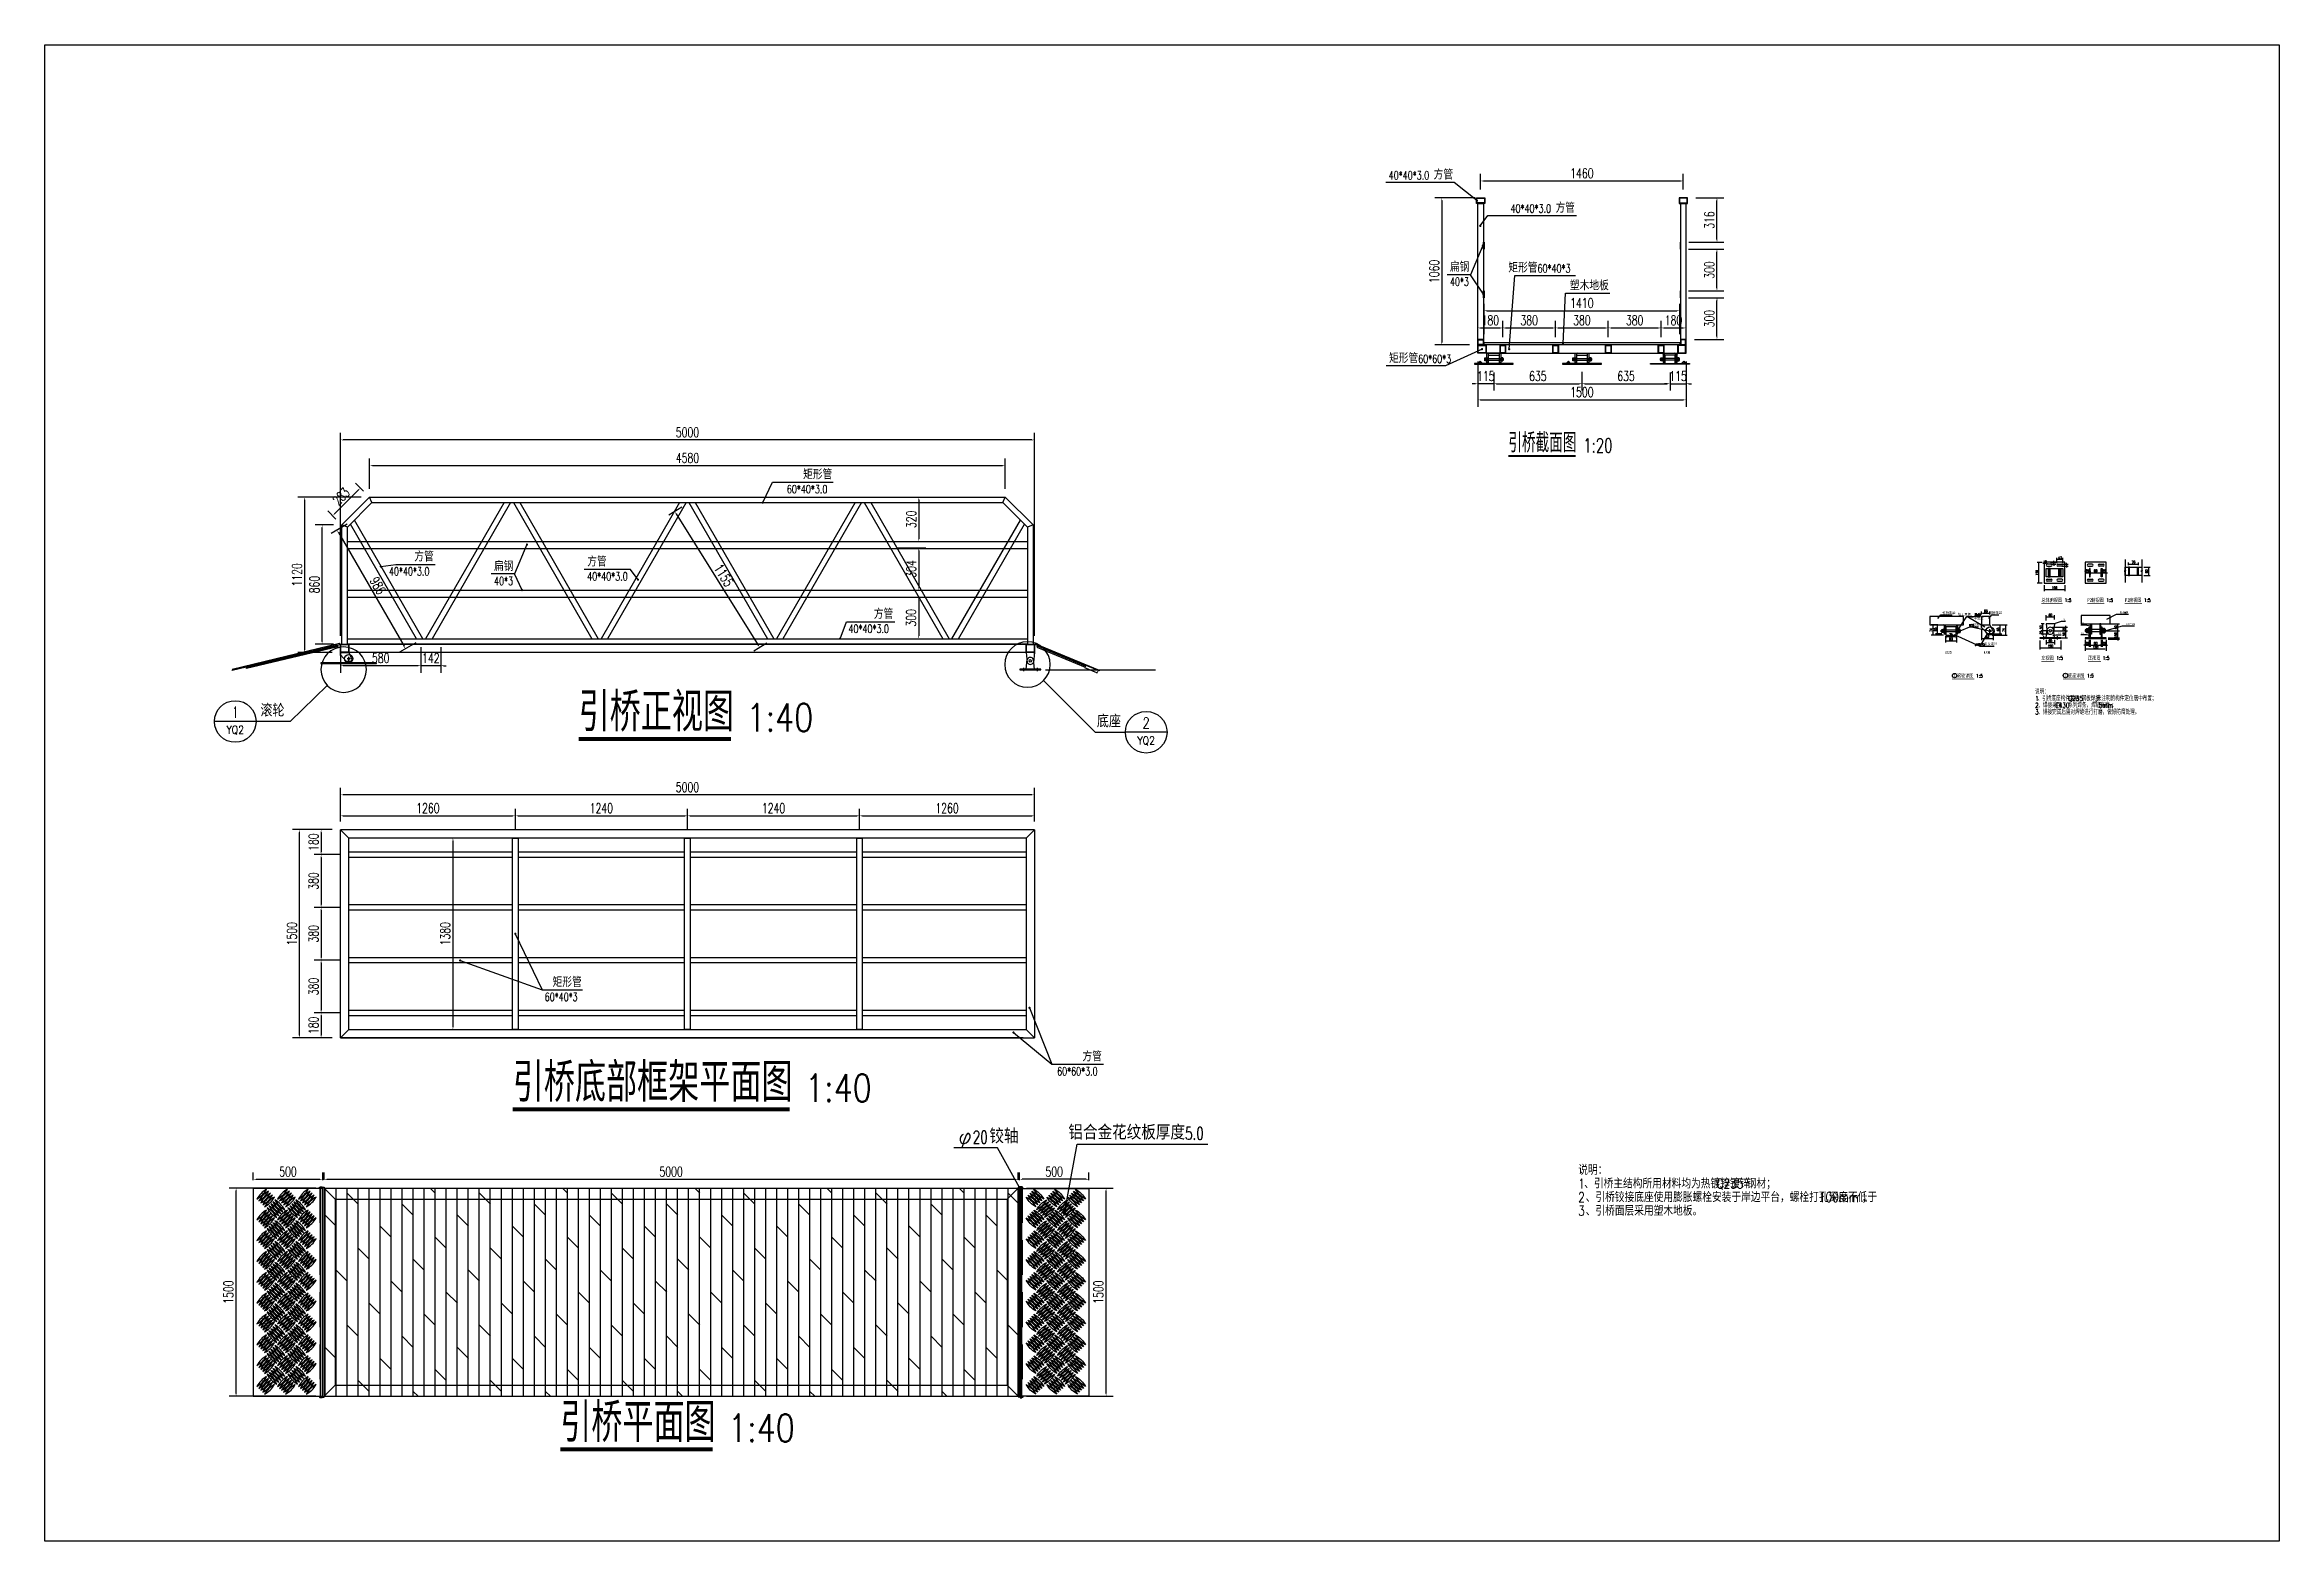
# Model space of a CAD drawing. Header units: millimetres. Extents: x 7263 to 319917, y -161937 to 156976.
# Drawn here: x 214304 to 230403, y -26036 to -15253 of the extents above; entities that cross this region are included whole.
import ezdxf
from ezdxf.enums import TextEntityAlignment as Align

# ---------------------------------------------------------------- set-up
doc = ezdxf.new("R2010")
doc.units = ezdxf.units.MM
doc.header["$LTSCALE"] = 1000
for name, pattern in [('ACAD_ISO03W100', [30, 12, -18]), ('CENTER2', [28.575, 19.05, -3.175, 3.175, -3.175]), ('DASHED2', [0.375, 0.25, -0.125])]:
    doc.linetypes.add(name, pattern=pattern)
for name, color, linetype in [('00-HATCH(填充)', 250, 'Continuous'), ('DIM_IDEN', 3, 'Continuous'), ('DIM_LEAD', 3, 'Continuous'), ('DIM_SYMB', 3, 'Continuous'), ('PUB_DIM', 3, 'Continuous'), ('PUB_TEXT', 7, 'Continuous'), ('W-MOUNTING固定方式', 5, 'Continuous'), ('W-STEEL_FRAME钢架', 3, 'Continuous'), ('W-WOOD_FLOOR木地板', 30, 'Continuous'), ('木地板', 32, 'Continuous'), ('铝架', 3, 'Continuous')]:
    doc.layers.add(name, color=color, linetype=linetype)
doc.styles.add('-宋体', font='', dxfattribs={"width": 0.8})
doc.styles.add('_TCH_DIM', font='SIMPLEX.shx', dxfattribs={"bigfont": 'hztxt.shx'})
doc.styles.add('_TCH_LABEL', font='COMPLEX', dxfattribs={"bigfont": 'GBCBIG'})
doc.styles.get("Standard").update_dxf_attribs({"font": 'simplex.shx', "width": 0.8, "bigfont": 'hztxt.shx'})
doc.styles.add('STANDARD_T3', font='simplex.shx', dxfattribs={"width": 0.7, "bigfont": 'hztxt.shx'})
doc.styles.get('-宋体').set_extended_font_data('SimSun')
doc.dimstyles.new('W&&20', dxfattribs={"dimtxt": 70, "dimasz": 20, "dimexe": 50, "dimexo": 60, "dimgap": 20, "dimtad": 1, "dimdec": 0, "dimzin": 0, "dimdsep": 46, "dimtxsty": 'STANDARD_T3', "dimcen": 0.09, "dimclrd": 1, "dimclre": 1, "dimclrt": 7, "dimazin": 2, "dimtfac": 1, "dimtdec": 0, "dimtix": 1, "dimtmove": 2, "dimatfit": 3, "dimfxl": 0, "dimtolj": 1, "dimtzin": 0, "dimarcsym": 0})
doc.dimstyles.new('W&&5', dxfattribs={"dimtxt": 17.5, "dimasz": 5, "dimexe": 12.5, "dimexo": 15, "dimgap": 5, "dimtad": 1, "dimdec": 0, "dimzin": 0, "dimdsep": 46, "dimtxsty": 'STANDARD_T3', "dimcen": 0.09, "dimclrd": 1, "dimclre": 1, "dimclrt": 7, "dimazin": 2, "dimtfac": 1, "dimtdec": 0, "dimtix": 1, "dimtmove": 2, "dimatfit": 3, "dimfxl": 0, "dimtolj": 1, "dimtzin": 0, "dimarcsym": 0})

msp = doc.modelspace()

# ---------------------------------------------------------------- texts
at = {"layer": 'PUB_TEXT', "color": 7}
for s, height, style, width, p in [('40*40*3.0', 59.5, '_TCH_DIM', 0.705882, (223987, -16224.6)), ('40*40*3.0', 59.5, '_TCH_DIM', 0.705882, (224865.1, -16463.8)), ('60*40*3', 59.5, '_TCH_DIM', 0.705882, (225059.3, -16895.1)), ('40*3', 59.5, '_TCH_DIM', 0.705882, (224428.4, -16990.9)), ('60*60*3', 59.5, '_TCH_DIM', 0.705882, (224199.4, -17546.9)), ('引桥截面图', 140, 'STANDARD_T3', 0.7, (224849.1, -18191)), ('1:20', 100, 'STANDARD_T3', 0.7, (225389.1, -18191)), ('60*40*3.0', 59.5, '_TCH_DIM', 0.705882, (219651.2, -18485.6)), ('40*40*3.0', 59.5, '_TCH_DIM', 0.705882, (216784.7, -19078.1)), ('40*3', 59.5, '_TCH_DIM', 0.705882, (217541.3, -19146.9)), ('40*40*3.0', 59.5, '_TCH_DIM', 0.705882, (218212.8, -19114.3)), ('总体俯视图', 26.58, '-宋体', 0.8, (228689.5, -19267.8, 0)), ('P2', 26.58, '-宋体', 0.8, (229019.6, -19267.8, 0)), ('俯视图', 26.58, '-宋体', 0.8, (229049.8, -19267.8, 0)), ('P1', 26.58, '-宋体', 0.8, (229290.3, -19267.8, 0)), ('俯视图', 26.58, '-宋体', 0.8, (229320.6, -19267.8, 0)), ('40*40*3.0', 59.5, '_TCH_DIM', 0.705882, (220095, -19491.5)), ('M12', 14.88, '_TCH_DIM', 0.705882, (228168.1, -19443.4)), ('6mm', 14.88, '_TCH_DIM', 0.705882, (228210, -19368.7)), ('P1', 13.29, '-宋体', 0.8, (228845.4, -19400.6)), ('P1', 13.29, '-宋体', 0.8, (228978.9, -19430.6)), ('引桥横梁', 13.29, '-宋体', 0.8, (229254.6, -19351.7)), ('M16*130', 13.29, '-宋体', 0.8, (229303.4, -19435.5)), ('60*75', 14.88, '_TCH_DIM', 0.705882, (228227.9, -19582.3)), ('P2', 13.29, '-宋体', 0.8, (228813.5, -19500)), ('P2', 13.29, '-宋体', 0.8, (228979.4, -19499.5)), ('滚轮详图', 26.58, '-宋体', 0.8, (228081.1, -19812.7)), ('左视图', 26.58, '-宋体', 0.8, (228689.4, -19685)), ('底座详图', 26.58, '-宋体', 0.8, (228880.4, -19812.3)), ('正视图', 26.58, '-宋体', 0.8, (229024.5, -19685, 0)), ('滚轮', 79.75, '-宋体', 0.8, (215858.4, -20086.1)), ('底座', 79.75, '-宋体', 0.8, (221884.3, -20164.1)), ('60*40*3', 59.5, '_TCH_DIM', 0.705882, (217906.3, -22143.8)), ('60*60*3.0', 59.5, '_TCH_DIM', 0.705882, (221598.3, -22679.7)), ('20', 89.25, '_TCH_DIM', 0.705882, (220990.4, -23169.2)), ('5.0', 89.25, '_TCH_DIM', 0.705882, (222519.5, -23142.3))]:
    msp.add_text(s, height=height, dxfattribs=dict(at, style=style, width=width)).set_placement(p)
at = {"layer": 'PUB_TEXT', "color": 7, "style": '_TCH_DIM'}
for s, height, p in [('方管', 70, (224311, -16224.6)), ('方管', 70, (225189.1, -16463.8)), ('扁钢', 70, (224428.4, -16889.4)), ('矩形管', 70, (224849.3, -16895.1)), ('塑木地板', 70, (225292.5, -17023.3)), ('矩形管', 70, (223989.4, -17546.9)), ('矩形管', 70, (219768.1, -18384.1)), ('方管', 70, (216967.2, -18976.6)), ('扁钢', 70, (217541.3, -19045.4)), ('方管', 70, (218212.8, -19012.8)), ('方管', 70, (220277.5, -19390)), ('引桥主梁', 17.5, (227975.1, -19356.3)), ('加工耳板，厚度', 17.5, (228087.5, -19368.7)), ('焊于主梁', 17.5, (228178.3, -19396.7)), ('螺栓', 17.5, (228198.1, -19443.4)), ('引桥主梁', 17.5, (228310.8, -19356.3)), ('φ', 17.5, (228210.4, -19582.3)), ('尼龙滚轮', 17.5, (228275.9, -19582.3)), ('矩形管', 70, (217963.2, -22042.3)), ('方管', 70, (221780.8, -22578.2)), ('φ', 105, (220885.4, -23169.2)), ('铰轴', 105, (221110.4, -23169.2)), ('铝合金花纹板厚度', 105, (221679.5, -23142.3))]:
    msp.add_text(s, height=height, dxfattribs=at).set_placement(p)
at = {"layer": 'PUB_TEXT', "color": 7, "width": 0.8}
for s, height, p in [('1:5', 25, (228857.6, -19267.8, 0)), ('1:5', 25, (229157.7, -19267.8, 0)), ('1:5', 25, (229428.4, -19267.8, 0)), ('1:5', 25, (228219.3, -19812.7)), ('1:5', 25, (228797.1, -19685)), ('1:5', 25, (229018.7, -19812.3)), ('1:5', 25, (229131.9, -19685, 0)), ('引桥正视图', 280, (218150.5, -20201.2)), ('1:40', 200, (219360.8, -20201.2)), ('引桥底部框架平面图', 280, (217676.3, -22869.9)), ('1:40', 200, (219782.7, -22869.9)), ('引桥平面图', 280, (218018, -25319.9)), ('1:40', 200, (219228.4, -25319.9))]:
    msp.add_text(s, height=height, dxfattribs=at).set_placement(p)
at = {"layer": 'PUB_TEXT'}
for s, height, style, width, p in [('正视图', 13.29, '-宋体', 0.8, (227997, -19639.2)), ('侧视图', 13.29, '-宋体', 0.8, (228274.7, -19639.2)), ('说明：', 35, 'STANDARD_T3', 0.7, (228644.1, -19932.1)), ('1', 35, 'STANDARD_T3', 0.7, (228644.1, -19981.1)), ('、引桥底座构件采用', 35, 'STANDARD_T3', 0.7, (228662.8, -19981.1)), ('Q235', 35, 'STANDARD_T3', 0.7, (228883.3, -19981.1)), ('钢板焊接', 35, 'STANDARD_T3', 0.7, (228978.9, -19981.1)), ('未注明的构件定位居中布置；', 35, 'STANDARD_T3', 0.7, (229088.6, -19981.1)), ('2', 35, 'STANDARD_T3', 0.7, (228644.1, -20030.1)), ('3', 35, 'STANDARD_T3', 0.7, (228644.1, -20079.1)), ('、焊接采用', 35, 'STANDARD_T3', 0.7, (228667.4, -20030.1)), ('、焊接完成后需对焊缝进行打磨，做好防腐处理。', 35, 'STANDARD_T3', 0.7, (228667.4, -20079.1)), ('E430', 35, 'STANDARD_T3', 0.7, (228789.9, -20030.1)), ('系列焊条，焊缝高度', 35, 'STANDARD_T3', 0.7, (228882.1, -20030.1)), (',', 35, 'STANDARD_T3', 0.7, (229076.9, -19981.1)), ('5mm', 35, 'STANDARD_T3', 0.7, (229102.6, -20030.1)), ('；', 35, 'STANDARD_T3', 0.7, (229195.9, -20030.1))]:
    msp.add_text(s, height=height, dxfattribs=dict(at, style=style, width=width)).set_placement(p)
at = {"layer": 'PUB_TEXT', "color": 7}
for s, height, style, width, p, p2 in [('1', 16.2, '-宋体', 0.851879, (228058.7, -19806.8), (228066.5, -19806.8)), ('2', 16.4, '-宋体', 0.812861, (228858.1, -19806.4), (228865.7, -19806.4)), ('YQ2', 57.96, '_TCH_LABEL', 0.807692, (215613.3, -20218.8), (215740.4, -20218.8)), ('YQ2', 57.96, '_TCH_LABEL', 0.807692, (222176.3, -20295.9), (222303.3, -20295.9))]:
    msp.add_text(s, height=height, dxfattribs=dict(at, style=style, width=width)).set_placement(p, p2, align=Align.FIT)
at = {"layer": 'PUB_TEXT', "color": 7, "style": '_TCH_LABEL'}
for s, height, p, p2 in [('1', 80.3, (215659.7, -20102.2), (215694.1, -20102.2)), ('2', 78.3, (222213.7, -20179), (222265.9, -20179))]:
    msp.add_text(s, height=height, dxfattribs=at).set_placement(p, p2, align=Align.FIT)
at = {"layer": 'PUB_TEXT', "width": 0.8}
for s, p in [('说明：', (225352.8, -23395.8)), ('1', (225352.8, -23493.8)), ('、引桥主结构所用材料均为热镀锌镀锌', (225395.5, -23493.8)), ('Q235', (226347.5, -23493.8)), ('钢材；', (226566.1, -23493.8)), ('2', (225352.8, -23591.8)), ('3', (225352.8, -23689.8)), ('、引桥铰接底座使用膨胀螺栓安装于岸边平台，螺栓打孔深度不低于', (225406.1, -23591.8)), ('、引桥面层采用塑木地板。', (225406.1, -23689.8)), ('100mm', (227086.1, -23591.8)), ('；', (227395.5, -23591.8))]:
    msp.add_text(s, height=70, dxfattribs=at).set_placement(p)

# ---------------------------------------------------------------- blocks, each defined once
blk = doc.blocks.new('*D325')
at = {"layer": 'Defpoints', "color": 0, "transparency": 16777216}
for p in [(215683, -23491), (216317, -23491), (216317, -24991)]:
    blk.add_point(p, dxfattribs=at)
at = {"layer": 'PUB_DIM', "color": 1, "lineweight": -2, "transparency": 16777216}
for p, q in [((216257, -23491), (215633, -23491)), ((215683, -24971), (215683, -23511)), ((216257, -24991), (215633, -24991))]:
    blk.add_line(p, q, dxfattribs=at)
at = {"layer": 'PUB_DIM', "color": 1, "transparency": 16777216}
for points in [[(215680, -23511), (215687, -23511), (215683, -23491)], [(215680, -24971), (215687, -24971), (215683, -24991)]]:
    blk.add_solid(points, dxfattribs=at)
at = {"layer": 'PUB_DIM', "color": 7, "transparency": 16777216, "insert": (215628, -24241), "char_height": 70, "attachment_point": 5, "rotation": 90, "style": 'STANDARD_T3'}
blk.add_mtext('\\A1;1500', dxfattribs=at)
blk = doc.blocks.new('*U293')
at = {"color": 8, "linetype": 'Continuous'}
for p, q in [((-1, 2), (-3, 1)), ((0, 2), (0, -2)), ((-1, -2), (-3, -1))]:
    blk.add_line(p, q, dxfattribs=at)
at = {"color": 7, "linetype": 'Continuous'}
for p, q in [((24, 2), (0, 2)), ((0, 0), (26, 0)), ((24, 2), (24, 0)), ((26, -2), (26, 0)), ((0, -2), (26, -2))]:
    blk.add_line(p, q, dxfattribs=at)
for centre, radius, start, end in [((-4, 0), 3.7, 41.3178, 318.6822), ((-4, 0), 1.85, 41.3178, 318.6822), ((0, 4), 3.59, 221.3178, 270), ((0, -4), 3.59, 90, 138.6822), ((0, 4), 1.74, 221.3178, 270), ((0, -4), 1.74, 90, 138.6822)]:
    blk.add_arc(centre, radius, start, end, dxfattribs=at)
blk = doc.blocks.new('*D305')
at = {"layer": 'Defpoints', "color": 0, "transparency": 16777216}
for p in [(215807, -23494), (216307, -23428), (216307, -23494)]:
    blk.add_point(p, dxfattribs=at)
at = {"layer": 'PUB_DIM', "color": 1, "lineweight": -2, "transparency": 16777216}
for p, q in [((215807, -23434), (215807, -23378)), ((215827, -23428), (216287, -23428)), ((216307, -23434), (216307, -23378))]:
    blk.add_line(p, q, dxfattribs=at)
at = {"layer": 'PUB_DIM', "color": 1, "transparency": 16777216}
for points in [[(215827, -23425), (215827, -23431), (215807, -23428)], [(216287, -23425), (216287, -23431), (216307, -23428)]]:
    blk.add_solid(points, dxfattribs=at)
at = {"layer": 'PUB_DIM', "color": 7, "transparency": 16777216, "insert": (216057, -23373), "char_height": 70, "attachment_point": 5, "style": 'STANDARD_T3'}
blk.add_mtext('\\A1;500', dxfattribs=at)
blk = doc.blocks.new('*D326')
at = {"layer": 'Defpoints', "color": 0, "transparency": 16777216}
for p in [(216317, -23491), (221317, -23428), (221317, -23491)]:
    blk.add_point(p, dxfattribs=at)
at = {"layer": 'PUB_DIM', "color": 1, "lineweight": -2, "transparency": 16777216}
for p, q in [((216317, -23431), (216317, -23378)), ((216337, -23428), (221297, -23428)), ((221317, -23431), (221317, -23378))]:
    blk.add_line(p, q, dxfattribs=at)
at = {"layer": 'PUB_DIM', "color": 1, "transparency": 16777216}
for points in [[(216337, -23425), (216337, -23431), (216317, -23428)], [(221297, -23425), (221297, -23431), (221317, -23428)]]:
    blk.add_solid(points, dxfattribs=at)
at = {"layer": 'PUB_DIM', "color": 7, "transparency": 16777216, "insert": (218817, -23373), "char_height": 70, "attachment_point": 5, "style": 'STANDARD_T3'}
blk.add_mtext('\\A1;5000', dxfattribs=at)
blk = doc.blocks.new('*D306')
at = {"color": 1, "lineweight": -2, "transparency": 16777216}
for p, q in [((229428, -19018), (229473, -19018)), ((229428, -19078), (229473, -19078)), ((229461, -19023), (229461, -19073))]:
    blk.add_line(p, q, dxfattribs=at)
at = {"color": 1, "transparency": 16777216}
for points in [[(229460, -19023), (229461, -19023), (229461, -19018)], [(229460, -19073), (229461, -19073), (229461, -19078)]]:
    blk.add_solid(points, dxfattribs=at)
at = {"layer": 'Defpoints', "color": 0, "transparency": 16777216}
for p in [(229413, -19018), (229413, -19078), (229461, -19078)]:
    blk.add_point(p, dxfattribs=at)
at = {"color": 7, "transparency": 16777216, "insert": (229447, -19048), "char_height": 17.5, "attachment_point": 5, "rotation": 90, "style": 'STANDARD_T3'}
blk.add_mtext('\\A1;60', dxfattribs=at)
blk = doc.blocks.new('gangban')
at = {"layer": 'W-MOUNTING固定方式'}
for p, q in [((-1499901, 1203880), (-1499930, 1203880)), ((-1499930, 1203866), (-1499901, 1203866)), ((-1499930, 1203773), (-1499901, 1203773)), ((-1499901, 1203759), (-1499930, 1203759)), ((-1499852, 1203880), (-1499823, 1203880)), ((-1499823, 1203866), (-1499852, 1203866)), ((-1499823, 1203773), (-1499852, 1203773)), ((-1499852, 1203759), (-1499823, 1203759))]:
    blk.add_line(p, q, dxfattribs=at)
blk.add_lwpolyline([(-1499951, 1203745), (-1499801, 1203745), (-1499801, 1203895), (-1499951, 1203895)], close=True, dxfattribs=at)
for centre, start, end in [((-1499930, 1203873), 90, 270), ((-1499930, 1203766), 90, 270), ((-1499901, 1203873), 270, 90), ((-1499901, 1203766), 270, 90), ((-1499852, 1203873), 90, 270), ((-1499852, 1203766), 90, 270), ((-1499823, 1203873), 270, 90), ((-1499823, 1203766), 270, 90)]:
    blk.add_arc(centre, 7, start, end, dxfattribs=at)
blk = doc.blocks.new('*D307')
at = {"color": 1, "lineweight": -2, "transparency": 16777216}
for p, q in [((228709, -19148), (228709, -19191)), ((228859, -19148), (228859, -19191)), ((228714, -19179), (228854, -19179))]:
    blk.add_line(p, q, dxfattribs=at)
at = {"color": 1, "transparency": 16777216}
for points in [[(228714, -19178), (228714, -19180), (228709, -19179)], [(228854, -19178), (228854, -19180), (228859, -19179)]]:
    blk.add_solid(points, dxfattribs=at)
at = {"layer": 'Defpoints', "color": 0, "transparency": 16777216}
for p in [(228709, -19133, 0), (228859, -19133, 0), (228859, -19179)]:
    blk.add_point(p, dxfattribs=at)
at = {"color": 7, "transparency": 16777216, "insert": (228784, -19165), "char_height": 17.5, "attachment_point": 5, "style": 'STANDARD_T3'}
blk.add_mtext('\\A1;150', dxfattribs=at)
blk = doc.blocks.new('*D308')
at = {"color": 1, "lineweight": -2, "transparency": 16777216}
for p, q in [((228694, -18983), (228659, -18983)), ((228671, -19128), (228671, -18988)), ((228694, -19133), (228659, -19133))]:
    blk.add_line(p, q, dxfattribs=at)
at = {"color": 1, "transparency": 16777216}
for points in [[(228670, -18988), (228672, -18988), (228671, -18983)], [(228670, -19128), (228672, -19128), (228671, -19133)]]:
    blk.add_solid(points, dxfattribs=at)
at = {"layer": 'Defpoints', "color": 0, "transparency": 16777216}
for p in [(228671, -18983), (228709, -18983, 0), (228709, -19133, 0)]:
    blk.add_point(p, dxfattribs=at)
at = {"color": 7, "transparency": 16777216, "insert": (228658, -19058), "char_height": 17.5, "attachment_point": 5, "rotation": 90, "style": 'STANDARD_T3'}
blk.add_mtext('\\A1;150', dxfattribs=at)
blk = doc.blocks.new('*D327')
at = {"color": 1, "lineweight": -2, "transparency": 16777216}
for p, q in [((228760, -18983), (228793, -18983)), ((228760, -18997), (228793, -18997)), ((228780, -18978), (228780, -18973)), ((228780, -18997), (228780, -18983)), ((228780, -19002), (228780, -19007))]:
    blk.add_line(p, q, dxfattribs=at)
at = {"color": 1, "transparency": 16777216}
for points in [[(228780, -18978), (228781, -18978), (228780, -18983)], [(228780, -19002), (228781, -19002), (228780, -18997)]]:
    blk.add_solid(points, dxfattribs=at)
at = {"layer": 'Defpoints', "color": 0, "transparency": 16777216}
for p in [(228745, -18983, 0), (228745, -18997, 0), (228780, -18983)]:
    blk.add_point(p, dxfattribs=at)
at = {"color": 7, "transparency": 16777216, "insert": (228767, -18990), "char_height": 17.5, "attachment_point": 5, "rotation": 90, "style": 'STANDARD_T3'}
blk.add_mtext('\\A1;15', dxfattribs=at)
blk = doc.blocks.new('*D328')
at = {"color": 1, "lineweight": -2, "transparency": 16777216}
for p, q in [((228704, -18992), (228699, -18992)), ((228709, -18989), (228709, -18979)), ((228723, -18992), (228709, -18992)), ((228723, -18989), (228723, -18979)), ((228728, -18992), (228733, -18992))]:
    blk.add_line(p, q, dxfattribs=at)
at = {"color": 1, "transparency": 16777216}
for points in [[(228704, -18991), (228704, -18992), (228709, -18992)], [(228728, -18991), (228728, -18992), (228723, -18992)]]:
    blk.add_solid(points, dxfattribs=at)
at = {"layer": 'Defpoints', "color": 0, "transparency": 16777216}
for p in [(228709, -18992), (228709, -19004, 0), (228723, -19004, 0)]:
    blk.add_point(p, dxfattribs=at)
at = {"color": 7, "transparency": 16777216, "insert": (228716, -18978), "char_height": 17.5, "attachment_point": 5, "style": 'STANDARD_T3'}
blk.add_mtext('\\A1;15', dxfattribs=at)
blk = doc.blocks.new('*D329')
at = {"color": 1, "lineweight": -2, "transparency": 16777216}
for p, q in [((228838, -18997), (228883, -18997)), ((228870, -18992), (228870, -18987)), ((228870, -18997), (228870, -19011)), ((228838, -19011), (228883, -19011)), ((228870, -19016), (228870, -19021))]:
    blk.add_line(p, q, dxfattribs=at)
at = {"color": 1, "transparency": 16777216}
for points in [[(228869, -18992), (228871, -18992), (228870, -18997)], [(228869, -19016), (228871, -19016), (228870, -19011)]]:
    blk.add_solid(points, dxfattribs=at)
at = {"layer": 'Defpoints', "color": 0, "transparency": 16777216}
for p in [(228823, -18997, 0), (228823, -19011, 0), (228870, -19011)]:
    blk.add_point(p, dxfattribs=at)
at = {"color": 7, "transparency": 16777216, "insert": (228856, -19004), "char_height": 17.5, "attachment_point": 5, "rotation": 90, "style": 'STANDARD_T3'}
blk.add_mtext('\\A1;14', dxfattribs=at)
blk = doc.blocks.new('*D330')
at = {"color": 1, "lineweight": -2, "transparency": 16777216}
for p, q in [((228801, -18989), (228801, -18951)), ((228839, -18963), (228806, -18963)), ((228844, -18989), (228844, -18951))]:
    blk.add_line(p, q, dxfattribs=at)
at = {"color": 1, "transparency": 16777216}
for points in [[(228806, -18962), (228806, -18964), (228801, -18963)], [(228839, -18962), (228839, -18964), (228844, -18963)]]:
    blk.add_solid(points, dxfattribs=at)
at = {"layer": 'Defpoints', "color": 0, "transparency": 16777216}
for p in [(228801, -18963), (228801, -19004, 0), (228844, -19004, 0)]:
    blk.add_point(p, dxfattribs=at)
at = {"color": 7, "transparency": 16777216, "insert": (228823, -18949), "char_height": 17.5, "attachment_point": 5, "style": 'STANDARD_T3'}
blk.add_mtext('\\A1;43', dxfattribs=at)
blk = doc.blocks.new('*D309')
at = {"color": 1, "lineweight": -2, "transparency": 16777216}
for p, q in [((228724, -19401), (228724, -19363)), ((228729, -19376), (228779, -19376)), ((228784, -19396), (228784, -19363))]:
    blk.add_line(p, q, dxfattribs=at)
at = {"color": 1, "transparency": 16777216}
for points in [[(228729, -19375), (228729, -19376), (228724, -19376)], [(228779, -19375), (228779, -19376), (228784, -19376)]]:
    blk.add_solid(points, dxfattribs=at)
at = {"layer": 'Defpoints', "color": 0, "transparency": 16777216}
for p in [(228724, -19416), (228784, -19376), (228784, -19411)]:
    blk.add_point(p, dxfattribs=at)
at = {"color": 7, "transparency": 16777216, "insert": (228754, -19362), "char_height": 17.5, "attachment_point": 5, "style": 'STANDARD_T3'}
blk.add_mtext('\\A1;60', dxfattribs=at)
blk = doc.blocks.new('*D310')
at = {"color": 1, "lineweight": -2, "transparency": 16777216}
for p, q in [((228709, -19426), (228688, -19426)), ((228739, -19476), (228688, -19476)), ((228700, -19471), (228700, -19431))]:
    blk.add_line(p, q, dxfattribs=at)
at = {"color": 1, "transparency": 16777216}
for points in [[(228700, -19431), (228701, -19431), (228700, -19426)], [(228700, -19471), (228701, -19471), (228700, -19476)]]:
    blk.add_solid(points, dxfattribs=at)
at = {"layer": 'Defpoints', "color": 0, "transparency": 16777216}
for p in [(228700, -19426), (228724, -19426), (228754, -19476)]:
    blk.add_point(p, dxfattribs=at)
at = {"color": 7, "transparency": 16777216, "insert": (228687, -19451), "char_height": 17.5, "attachment_point": 5, "rotation": 90, "style": 'STANDARD_T3'}
blk.add_mtext('\\A1;50', dxfattribs=at)
blk = doc.blocks.new('*D311')
at = {"color": 1, "lineweight": -2, "transparency": 16777216}
for p, q in [((228739, -19476), (228688, -19476)), ((228700, -19471), (228700, -19466)), ((228700, -19501), (228700, -19476)), ((228739, -19501), (228688, -19501)), ((228700, -19506), (228700, -19511))]:
    blk.add_line(p, q, dxfattribs=at)
at = {"color": 1, "transparency": 16777216}
for points in [[(228700, -19471), (228701, -19471), (228700, -19476)], [(228700, -19506), (228701, -19506), (228700, -19501)]]:
    blk.add_solid(points, dxfattribs=at)
at = {"layer": 'Defpoints', "color": 0, "transparency": 16777216}
for p in [(228700, -19476), (228754, -19476), (228754, -19501)]:
    blk.add_point(p, dxfattribs=at)
at = {"color": 7, "transparency": 16777216, "insert": (228687, -19489), "char_height": 17.5, "attachment_point": 5, "rotation": 90, "style": 'STANDARD_T3'}
blk.add_mtext('\\A1;25', dxfattribs=at)
blk = doc.blocks.new('*D312')
at = {"color": 1, "lineweight": -2, "transparency": 16777216}
for p, q in [((228769, -19451), (228878, -19451)), ((228769, -19476), (228878, -19476)), ((228866, -19446), (228866, -19441)), ((228866, -19476), (228866, -19451)), ((228866, -19481), (228866, -19486))]:
    blk.add_line(p, q, dxfattribs=at)
at = {"color": 1, "transparency": 16777216}
for points in [[(228865, -19446), (228867, -19446), (228866, -19451)], [(228865, -19481), (228867, -19481), (228866, -19476)]]:
    blk.add_solid(points, dxfattribs=at)
at = {"layer": 'Defpoints', "color": 0, "transparency": 16777216}
for p in [(228754, -19451), (228754, -19476), (228866, -19451)]:
    blk.add_point(p, dxfattribs=at)
at = {"color": 7, "transparency": 16777216, "insert": (228852, -19464), "char_height": 17.5, "attachment_point": 5, "rotation": 90, "style": 'STANDARD_T3'}
blk.add_mtext('\\A1;25', dxfattribs=at)
blk = doc.blocks.new('*D313')
at = {"color": 1, "lineweight": -2, "transparency": 16777216}
for p, q in [((228809, -19476), (228878, -19476)), ((228809, -19526), (228878, -19526)), ((228866, -19521), (228866, -19481))]:
    blk.add_line(p, q, dxfattribs=at)
at = {"color": 1, "transparency": 16777216}
for points in [[(228865, -19481), (228867, -19481), (228866, -19476)], [(228865, -19521), (228867, -19521), (228866, -19526)]]:
    blk.add_solid(points, dxfattribs=at)
at = {"layer": 'Defpoints', "color": 0, "transparency": 16777216}
for p in [(228794, -19476), (228866, -19476), (228794, -19526)]:
    blk.add_point(p, dxfattribs=at)
at = {"color": 7, "transparency": 16777216, "insert": (228852, -19501), "char_height": 17.5, "attachment_point": 5, "rotation": 90, "style": 'STANDARD_T3'}
blk.add_mtext('\\A1;50', dxfattribs=at)
blk = doc.blocks.new('*D314')
at = {"color": 1, "lineweight": -2, "transparency": 16777216}
for p, q in [((228724, -19541), (228724, -19574)), ((228729, -19561), (228779, -19561)), ((228784, -19541), (228784, -19574))]:
    blk.add_line(p, q, dxfattribs=at)
at = {"color": 1, "transparency": 16777216}
for points in [[(228729, -19561), (228729, -19562), (228724, -19561)], [(228779, -19561), (228779, -19562), (228784, -19561)]]:
    blk.add_solid(points, dxfattribs=at)
at = {"layer": 'Defpoints', "color": 0, "transparency": 16777216}
for p in [(228724, -19526), (228784, -19526), (228784, -19561)]:
    blk.add_point(p, dxfattribs=at)
at = {"color": 7, "transparency": 16777216, "insert": (228754, -19548), "char_height": 17.5, "attachment_point": 5, "style": 'STANDARD_T3'}
blk.add_mtext('\\A1;60', dxfattribs=at)
blk = doc.blocks.new('*D331')
at = {"color": 1, "lineweight": -2, "transparency": 16777216}
for p, q in [((229005, -19049), (229005, -19045)), ((229010, -19058), (229030, -19058)), ((229035, -19049), (229035, -19045))]:
    blk.add_line(p, q, dxfattribs=at)
at = {"color": 1, "transparency": 16777216}
for points in [[(229010, -19057), (229010, -19058), (229005, -19058)], [(229030, -19057), (229030, -19058), (229035, -19058)]]:
    blk.add_solid(points, dxfattribs=at)
at = {"layer": 'Defpoints', "color": 0, "transparency": 16777216}
for p in [(229005, -19064, 0), (229035, -19058), (229035, -19064, 0)]:
    blk.add_point(p, dxfattribs=at)
at = {"color": 7, "transparency": 16777216, "insert": (229020, -19044), "char_height": 17.5, "attachment_point": 5, "style": 'STANDARD_T3'}
blk.add_mtext('\\A1;29', dxfattribs=at)
blk = doc.blocks.new('*D315')
at = {"color": 1, "lineweight": -2, "transparency": 16777216}
for p, q in [((229122, -19058), (229117, -19058)), ((229127, -19058), (229156, -19058)), ((229127, -19073), (229127, -19070)), ((229156, -19073), (229156, -19070)), ((229161, -19058), (229166, -19058))]:
    blk.add_line(p, q, dxfattribs=at)
at = {"color": 1, "transparency": 16777216}
for points in [[(229122, -19057), (229122, -19058), (229127, -19058)], [(229161, -19057), (229161, -19058), (229156, -19058)]]:
    blk.add_solid(points, dxfattribs=at)
at = {"layer": 'Defpoints', "color": 0, "transparency": 16777216}
for p in [(229127, -19058, 0), (229156, -19058), (229156, -19058)]:
    blk.add_point(p, dxfattribs=at)
at = {"color": 7, "transparency": 16777216, "insert": (229141, -19044), "char_height": 17.5, "attachment_point": 5, "style": 'STANDARD_T3'}
blk.add_mtext('\\A1;29', dxfattribs=at)
blk = doc.blocks.new('*D316')
at = {"color": 1, "lineweight": -2, "transparency": 16777216}
for p, q in [((229317, -19003), (229317, -18983)), ((229322, -18996), (229383, -18996)), ((229388, -19003), (229388, -18983))]:
    blk.add_line(p, q, dxfattribs=at)
at = {"color": 1, "transparency": 16777216}
for points in [[(229322, -18995), (229322, -18997), (229317, -18996)], [(229383, -18995), (229383, -18997), (229388, -18996)]]:
    blk.add_solid(points, dxfattribs=at)
at = {"layer": 'Defpoints', "color": 0, "transparency": 16777216}
for p in [(229388, -18996), (229317, -19018, 0), (229388, -19018, 0)]:
    blk.add_point(p, dxfattribs=at)
at = {"color": 7, "transparency": 16777216, "insert": (229353, -18982), "char_height": 17.5, "attachment_point": 5, "style": 'STANDARD_T3'}
blk.add_mtext('\\A1;70', dxfattribs=at)
blk = doc.blocks.new('*D317')
at = {"color": 1, "lineweight": -2, "transparency": 16777216}
for p, q in [((229122, -19579), (229117, -19579)), ((229127, -19541), (229127, -19592)), ((229127, -19579), (229155, -19579)), ((229155, -19541), (229155, -19592)), ((229160, -19579), (229165, -19579))]:
    blk.add_line(p, q, dxfattribs=at)
at = {"color": 1, "transparency": 16777216}
for points in [[(229122, -19579), (229122, -19580), (229127, -19579)], [(229160, -19579), (229160, -19580), (229155, -19579)]]:
    blk.add_solid(points, dxfattribs=at)
at = {"layer": 'Defpoints', "color": 0, "transparency": 16777216}
for p in [(229127, -19526, 0), (229155, -19526), (229155, -19579)]:
    blk.add_point(p, dxfattribs=at)
at = {"color": 7, "transparency": 16777216, "insert": (229141, -19566), "char_height": 17.5, "attachment_point": 5, "style": 'STANDARD_T3'}
blk.add_mtext('\\A1;29', dxfattribs=at)
blk = doc.blocks.new('*D318')
at = {"color": 1, "lineweight": -2, "transparency": 16777216}
for p, q in [((229040, -19541), (229040, -19592)), ((229045, -19579), (229116, -19579)), ((229121, -19541), (229121, -19592))]:
    blk.add_line(p, q, dxfattribs=at)
at = {"color": 1, "transparency": 16777216}
for points in [[(229045, -19579), (229045, -19580), (229040, -19579)], [(229116, -19579), (229116, -19580), (229121, -19579)]]:
    blk.add_solid(points, dxfattribs=at)
at = {"layer": 'Defpoints', "color": 0, "transparency": 16777216}
for p in [(229040, -19526, 0), (229121, -19526, 0), (229121, -19579)]:
    blk.add_point(p, dxfattribs=at)
at = {"color": 7, "transparency": 16777216, "insert": (229080, -19566), "char_height": 17.5, "attachment_point": 5, "style": 'STANDARD_T3'}
blk.add_mtext('\\A1;80', dxfattribs=at)
blk = doc.blocks.new('*D319')
at = {"color": 1, "lineweight": -2, "transparency": 16777216}
for p, q in [((229000, -19579), (228995, -19579)), ((229005, -19541), (229005, -19592)), ((229005, -19579), (229034, -19579)), ((229034, -19541), (229034, -19592)), ((229039, -19579), (229044, -19579))]:
    blk.add_line(p, q, dxfattribs=at)
at = {"color": 1, "transparency": 16777216}
for points in [[(229000, -19579), (229000, -19580), (229005, -19579)], [(229039, -19579), (229039, -19580), (229034, -19579)]]:
    blk.add_solid(points, dxfattribs=at)
at = {"layer": 'Defpoints', "color": 0, "transparency": 16777216}
for p in [(229005, -19526), (229034, -19526, 0), (229034, -19579)]:
    blk.add_point(p, dxfattribs=at)
at = {"color": 7, "transparency": 16777216, "insert": (229020, -19566), "char_height": 17.5, "attachment_point": 5, "style": 'STANDARD_T3'}
blk.add_mtext('\\A1;29', dxfattribs=at)
blk = doc.blocks.new('*D332')
at = {"color": 1, "lineweight": -2, "transparency": 16777216}
for p, q in [((229005, -19547), (229005, -19620)), ((229010, -19607), (229150, -19607)), ((229155, -19547), (229155, -19620))]:
    blk.add_line(p, q, dxfattribs=at)
at = {"color": 1, "transparency": 16777216}
for points in [[(229010, -19607), (229010, -19608), (229005, -19607)], [(229150, -19607), (229150, -19608), (229155, -19607)]]:
    blk.add_solid(points, dxfattribs=at)
at = {"layer": 'Defpoints', "color": 0, "transparency": 16777216}
for p in [(229005, -19532), (229155, -19532), (229155, -19607)]:
    blk.add_point(p, dxfattribs=at)
at = {"color": 7, "transparency": 16777216, "insert": (229080, -19594), "char_height": 17.5, "attachment_point": 5, "style": 'STANDARD_T3'}
blk.add_mtext('\\A1;150', dxfattribs=at)
blk = doc.blocks.new('*D333')
at = {"color": 1, "lineweight": -2, "transparency": 16777216}
for p, q in [((229170, -19526), (229253, -19526)), ((229170, -19536), (229253, -19536)), ((229240, -19521), (229240, -19516)), ((229240, -19536), (229240, -19526)), ((229240, -19541), (229240, -19546))]:
    blk.add_line(p, q, dxfattribs=at)
at = {"color": 1, "transparency": 16777216}
for points in [[(229239, -19521), (229241, -19521), (229240, -19526)], [(229239, -19541), (229241, -19541), (229240, -19536)]]:
    blk.add_solid(points, dxfattribs=at)
at = {"layer": 'Defpoints', "color": 0, "transparency": 16777216}
for p in [(229155, -19526), (229155, -19536), (229240, -19526)]:
    blk.add_point(p, dxfattribs=at)
at = {"color": 7, "transparency": 16777216, "insert": (229226, -19531), "char_height": 17.5, "attachment_point": 5, "rotation": 90, "style": 'STANDARD_T3'}
blk.add_mtext('\\A1;10', dxfattribs=at)
blk = doc.blocks.new('*D334')
at = {"color": 1, "lineweight": -2, "transparency": 16777216}
for p, q in [((229029, -19579), (229024, -19579)), ((229034, -19541), (229034, -19592)), ((229034, -19579), (229040, -19579)), ((229040, -19541), (229040, -19592)), ((229045, -19579), (229050, -19579))]:
    blk.add_line(p, q, dxfattribs=at)
at = {"color": 1, "transparency": 16777216}
for points in [[(229029, -19579), (229029, -19580), (229034, -19579)], [(229045, -19579), (229045, -19580), (229040, -19579)]]:
    blk.add_solid(points, dxfattribs=at)
at = {"layer": 'Defpoints', "color": 0, "transparency": 16777216}
for p in [(229034, -19526, 0), (229040, -19526, 0), (229040, -19579)]:
    blk.add_point(p, dxfattribs=at)
at = {"color": 7, "transparency": 16777216, "insert": (229037, -19566), "char_height": 17.5, "attachment_point": 5, "style": 'STANDARD_T3'}
blk.add_mtext('\\A1;6', dxfattribs=at)
blk = doc.blocks.new('*D335')
at = {"color": 1, "lineweight": -2, "transparency": 16777216}
for p, q in [((229142, -19476), (229253, -19476)), ((229170, -19526), (229253, -19526)), ((229240, -19521), (229240, -19481))]:
    blk.add_line(p, q, dxfattribs=at)
at = {"color": 1, "transparency": 16777216}
for points in [[(229239, -19481), (229241, -19481), (229240, -19476)], [(229239, -19521), (229241, -19521), (229240, -19526)]]:
    blk.add_solid(points, dxfattribs=at)
at = {"layer": 'Defpoints', "color": 0, "transparency": 16777216}
for p in [(229127, -19476, 0), (229240, -19476), (229155, -19526)]:
    blk.add_point(p, dxfattribs=at)
at = {"color": 7, "transparency": 16777216, "insert": (229226, -19501), "char_height": 17.5, "attachment_point": 5, "rotation": 90, "style": 'STANDARD_T3'}
blk.add_mtext('\\A1;50', dxfattribs=at)
blk = doc.blocks.new('*D336')
at = {"color": 1, "lineweight": -2, "transparency": 16777216}
for p, q in [((229133, -19426), (229253, -19426)), ((229142, -19476), (229253, -19476)), ((229240, -19471), (229240, -19431))]:
    blk.add_line(p, q, dxfattribs=at)
at = {"color": 1, "transparency": 16777216}
for points in [[(229239, -19431), (229241, -19431), (229240, -19426)], [(229239, -19471), (229241, -19471), (229240, -19476)]]:
    blk.add_solid(points, dxfattribs=at)
at = {"layer": 'Defpoints', "color": 0, "transparency": 16777216}
for p in [(229118, -19426, 0), (229127, -19476, 0), (229240, -19426)]:
    blk.add_point(p, dxfattribs=at)
at = {"color": 7, "transparency": 16777216, "insert": (229226, -19451), "char_height": 17.5, "attachment_point": 5, "rotation": 90, "style": 'STANDARD_T3'}
blk.add_mtext('\\A1;50', dxfattribs=at)
blk = doc.blocks.new('*D337')
at = {"color": 1, "lineweight": -2, "transparency": 16777216}
for p, q in [((229116, -19579), (229111, -19579)), ((229121, -19541), (229121, -19592)), ((229121, -19579), (229127, -19579)), ((229127, -19541), (229127, -19592)), ((229132, -19579), (229137, -19579))]:
    blk.add_line(p, q, dxfattribs=at)
at = {"color": 1, "transparency": 16777216}
for points in [[(229116, -19579), (229116, -19580), (229121, -19579)], [(229132, -19579), (229132, -19580), (229127, -19579)]]:
    blk.add_solid(points, dxfattribs=at)
at = {"layer": 'Defpoints', "color": 0, "transparency": 16777216}
for p in [(229121, -19526, 0), (229127, -19526, 0), (229127, -19579)]:
    blk.add_point(p, dxfattribs=at)
at = {"color": 7, "transparency": 16777216, "insert": (229124, -19566), "char_height": 17.5, "attachment_point": 5, "style": 'STANDARD_T3'}
blk.add_mtext('\\A1;6', dxfattribs=at)
blk = doc.blocks.new('*D320')
at = {"layer": 'Defpoints', "color": 0, "transparency": 16777216}
for p in [(221317, -23491), (221951, -23491), (221317, -24991)]:
    blk.add_point(p, dxfattribs=at)
at = {"layer": 'PUB_DIM', "color": 1, "lineweight": -2, "transparency": 16777216}
for p, q in [((221377, -23491), (222001, -23491)), ((221951, -24971), (221951, -23511)), ((221377, -24991), (222001, -24991))]:
    blk.add_line(p, q, dxfattribs=at)
at = {"layer": 'PUB_DIM', "color": 1, "transparency": 16777216}
for points in [[(221948, -23511), (221954, -23511), (221951, -23491)], [(221948, -24971), (221954, -24971), (221951, -24991)]]:
    blk.add_solid(points, dxfattribs=at)
at = {"layer": 'PUB_DIM', "color": 7, "transparency": 16777216, "insert": (221896, -24241), "char_height": 70, "attachment_point": 5, "rotation": 90, "style": 'STANDARD_T3'}
blk.add_mtext('\\A1;1500', dxfattribs=at)
blk = doc.blocks.new('*D321')
at = {"layer": 'Defpoints', "color": 0, "transparency": 16777216}
for p in [(221327, -23428), (221327, -23494), (221827, -23494)]:
    blk.add_point(p, dxfattribs=at)
at = {"layer": 'PUB_DIM', "color": 1, "lineweight": -2, "transparency": 16777216}
for p, q in [((221327, -23434), (221327, -23378)), ((221807, -23428), (221347, -23428)), ((221827, -23434), (221827, -23378))]:
    blk.add_line(p, q, dxfattribs=at)
at = {"layer": 'PUB_DIM', "color": 1, "transparency": 16777216}
for points in [[(221347, -23425), (221347, -23431), (221327, -23428)], [(221807, -23425), (221807, -23431), (221827, -23428)]]:
    blk.add_solid(points, dxfattribs=at)
at = {"layer": 'PUB_DIM', "color": 7, "transparency": 16777216, "insert": (221577, -23373), "char_height": 70, "attachment_point": 5, "style": 'STANDARD_T3'}
blk.add_mtext('\\A1;500', dxfattribs=at)
blk = doc.blocks.new('*D338')
at = {"color": 1, "lineweight": -2, "transparency": 16777216}
for p, q in [((227943, -19434), (227926, -19434)), ((227939, -19439), (227939, -19494)), ((227973, -19499), (227926, -19499))]:
    blk.add_line(p, q, dxfattribs=at)
at = {"color": 1, "transparency": 16777216}
for points in [[(227938, -19439), (227940, -19439), (227939, -19434)], [(227938, -19494), (227940, -19494), (227939, -19499)]]:
    blk.add_solid(points, dxfattribs=at)
at = {"layer": 'Defpoints', "color": 0, "transparency": 16777216}
for p in [(227958, -19434), (227939, -19499), (227988, -19499)]:
    blk.add_point(p, dxfattribs=at)
at = {"color": 7, "transparency": 16777216, "insert": (227925, -19466), "char_height": 17.5, "attachment_point": 5, "rotation": 90, "style": 'STANDARD_T3'}
blk.add_mtext('\\A1;65', dxfattribs=at)
blk = doc.blocks.new('*D322')
at = {"color": 1, "lineweight": -2, "transparency": 16777216}
for p, q in [((227943, -19434), (227896, -19434)), ((227908, -19439), (227908, -19503)), ((227985, -19508), (227896, -19508))]:
    blk.add_line(p, q, dxfattribs=at)
at = {"color": 1, "transparency": 16777216}
for points in [[(227908, -19439), (227909, -19439), (227908, -19434)], [(227908, -19503), (227909, -19503), (227908, -19508)]]:
    blk.add_solid(points, dxfattribs=at)
at = {"layer": 'Defpoints', "color": 0, "transparency": 16777216}
for p in [(227958, -19434), (227908, -19508), (228000, -19508)]:
    blk.add_point(p, dxfattribs=at)
at = {"color": 7, "transparency": 16777216, "insert": (227895, -19471), "char_height": 17.5, "attachment_point": 5, "rotation": 90, "style": 'STANDARD_T3'}
blk.add_mtext('\\A1;74', dxfattribs=at)
blk = doc.blocks.new('*D323')
at = {"color": 1, "lineweight": -2, "transparency": 16777216}
for p, q in [((227998, -19514), (227998, -19561)), ((228003, -19549), (228073, -19549)), ((228078, -19514), (228078, -19561))]:
    blk.add_line(p, q, dxfattribs=at)
at = {"color": 1, "transparency": 16777216}
for points in [[(228003, -19548), (228003, -19550), (227998, -19549)], [(228073, -19548), (228073, -19550), (228078, -19549)]]:
    blk.add_solid(points, dxfattribs=at)
at = {"layer": 'Defpoints', "color": 0, "transparency": 16777216}
for p in [(227998, -19499), (228078, -19499), (228078, -19549)]:
    blk.add_point(p, dxfattribs=at)
at = {"color": 7, "transparency": 16777216, "insert": (228038, -19535), "char_height": 17.5, "attachment_point": 5, "style": 'STANDARD_T3'}
blk.add_mtext('\\A1;80', dxfattribs=at)
blk = doc.blocks.new('*D324')
at = {"color": 1, "lineweight": -2, "transparency": 16777216}
for p, q in [((228259, -19359), (228259, -19337)), ((228264, -19349), (228314, -19349)), ((228319, -19359), (228319, -19337))]:
    blk.add_line(p, q, dxfattribs=at)
at = {"color": 1, "transparency": 16777216}
for points in [[(228264, -19348), (228264, -19350), (228259, -19349)], [(228314, -19348), (228314, -19350), (228319, -19349)]]:
    blk.add_solid(points, dxfattribs=at)
at = {"layer": 'Defpoints', "color": 0, "transparency": 16777216}
for p in [(228259, -19374), (228319, -19349), (228319, -19374)]:
    blk.add_point(p, dxfattribs=at)
at = {"color": 7, "transparency": 16777216, "insert": (228289, -19335), "char_height": 17.5, "attachment_point": 5, "style": 'STANDARD_T3'}
blk.add_mtext('\\A1;60', dxfattribs=at)
blk = doc.blocks.new('*D339')
at = {"color": 1, "lineweight": -2, "transparency": 16777216}
for p, q in [((228000, -19518), (228000, -19530)), ((228005, -19517), (228070, -19517)), ((228075, -19518), (228075, -19530))]:
    blk.add_line(p, q, dxfattribs=at)
at = {"color": 1, "transparency": 16777216}
for points in [[(228005, -19517), (228005, -19518), (228000, -19517)], [(228070, -19517), (228070, -19518), (228075, -19517)]]:
    blk.add_solid(points, dxfattribs=at)
at = {"layer": 'Defpoints', "color": 0, "transparency": 16777216}
for p in [(228000, -19503), (228075, -19503), (228075, -19517)]:
    blk.add_point(p, dxfattribs=at)
at = {"color": 7, "transparency": 16777216, "insert": (228038, -19504), "char_height": 17.5, "attachment_point": 5, "style": 'STANDARD_T3'}
blk.add_mtext('\\A1;75', dxfattribs=at)
blk = doc.blocks.new('*D340')
at = {"color": 1, "lineweight": -2, "transparency": 16777216}
for p, q in [((228334, -19434), (228404, -19434)), ((228391, -19439), (228391, -19494)), ((228345, -19499), (228404, -19499))]:
    blk.add_line(p, q, dxfattribs=at)
at = {"color": 1, "transparency": 16777216}
for points in [[(228390, -19439), (228392, -19439), (228391, -19434)], [(228390, -19494), (228392, -19494), (228391, -19499)]]:
    blk.add_solid(points, dxfattribs=at)
at = {"layer": 'Defpoints', "color": 0, "transparency": 16777216}
for p in [(228319, -19434), (228330, -19499), (228391, -19499)]:
    blk.add_point(p, dxfattribs=at)
at = {"color": 7, "transparency": 16777216, "insert": (228378, -19466), "char_height": 17.5, "attachment_point": 5, "rotation": 90, "style": 'STANDARD_T3'}
blk.add_mtext('\\A1;65', dxfattribs=at)
blk = doc.blocks.new('*D341')
at = {"color": 1, "lineweight": -2, "transparency": 16777216}
for p, q in [((228259, -19466), (228259, -19543)), ((228264, -19531), (228337, -19531)), ((228342, -19498), (228342, -19543))]:
    blk.add_line(p, q, dxfattribs=at)
at = {"color": 1, "transparency": 16777216}
for points in [[(228264, -19530), (228264, -19532), (228259, -19531)], [(228337, -19530), (228337, -19532), (228342, -19531)]]:
    blk.add_solid(points, dxfattribs=at)
at = {"layer": 'Defpoints', "color": 0, "transparency": 16777216}
for p in [(228259, -19451), (228342, -19483), (228342, -19531)]:
    blk.add_point(p, dxfattribs=at)
at = {"color": 7, "transparency": 16777216, "insert": (228300, -19517), "char_height": 17.5, "attachment_point": 5, "style": 'STANDARD_T3'}
blk.add_mtext('\\A1;83', dxfattribs=at)
blk = doc.blocks.new('*D342')
at = {"color": 1, "lineweight": -2, "transparency": 16777216}
for p, q in [((229041, -19043), (229041, -19070)), ((229046, -19058), (229116, -19058)), ((229121, -19043), (229121, -19070))]:
    blk.add_line(p, q, dxfattribs=at)
at = {"color": 1, "transparency": 16777216}
for points in [[(229046, -19057), (229046, -19058), (229041, -19058)], [(229116, -19057), (229116, -19058), (229121, -19058)]]:
    blk.add_solid(points, dxfattribs=at)
at = {"layer": 'Defpoints', "color": 0, "transparency": 16777216}
for p in [(229041, -19028, 0), (229121, -19028, 0), (229121, -19058)]:
    blk.add_point(p, dxfattribs=at)
at = {"color": 7, "transparency": 16777216, "insert": (229081, -19044), "char_height": 17.5, "attachment_point": 5, "style": 'STANDARD_T3'}
blk.add_mtext('\\A1;80', dxfattribs=at)
blk = doc.blocks.new('*D343')
at = {"color": 1, "lineweight": -2, "transparency": 16777216}
for p, q in [((228349, -19434), (228443, -19434)), ((228431, -19439), (228431, -19503)), ((228334, -19508), (228443, -19508))]:
    blk.add_line(p, q, dxfattribs=at)
at = {"color": 1, "transparency": 16777216}
for points in [[(228430, -19439), (228432, -19439), (228431, -19434)], [(228430, -19503), (228432, -19503), (228431, -19508)]]:
    blk.add_solid(points, dxfattribs=at)
at = {"layer": 'Defpoints', "color": 0, "transparency": 16777216}
for p in [(228334, -19434), (228319, -19508), (228431, -19508)]:
    blk.add_point(p, dxfattribs=at)
at = {"color": 7, "transparency": 16777216, "insert": (228417, -19471), "char_height": 17.5, "attachment_point": 5, "rotation": 90, "style": 'STANDARD_T3'}
blk.add_mtext('\\A1;74', dxfattribs=at)
blk = doc.blocks.new('*D344')
at = {"color": 1, "lineweight": -2, "transparency": 16777216}
for p, q in [((228679, -19545), (228679, -19612)), ((228684, -19599), (228824, -19599)), ((228829, -19545), (228829, -19612))]:
    blk.add_line(p, q, dxfattribs=at)
at = {"color": 1, "transparency": 16777216}
for points in [[(228684, -19598), (228684, -19600), (228679, -19599)], [(228824, -19598), (228824, -19600), (228829, -19599)]]:
    blk.add_solid(points, dxfattribs=at)
at = {"layer": 'Defpoints', "color": 0, "transparency": 16777216}
for p in [(228679, -19530, 0), (228829, -19530, 0), (228829, -19599)]:
    blk.add_point(p, dxfattribs=at)
at = {"color": 7, "transparency": 16777216, "insert": (228754, -19586), "char_height": 17.5, "attachment_point": 5, "style": 'STANDARD_T3'}
blk.add_mtext('\\A1;150', dxfattribs=at)
blk = doc.blocks.new('*U295')
for centre, start, end in [((175, 0), 164.0608, 195.9392), ((-175, 0), 344.0608, 15.9392)]:
    blk.add_arc(centre, 182, start, end)
blk = doc.blocks.new('*U296')
at = {"color": 0, "linetype": 'ByBlock', "lineweight": -2}
for p in [(0, 0), (20, 0), (40, 0), (60, 0), (80, 0)]:
    blk.add_blockref('*U295', p, dxfattribs=at)
blk = doc.blocks.new('*U303')
at = {"rotation": 135.0000000003769}
blk.add_blockref('*U296', (28, -28), dxfattribs=at)
blk = doc.blocks.new('*U304')
at = {"color": 0, "linetype": 'ByBlock', "lineweight": -2, "transparency": 16777216}
for p in [(0, 1350), (150, 1350), (300, 1350), (0, 1200), (150, 1200), (300, 1200), (0, 1050), (0, 900), (150, 1050), (150, 900), (300, 1050), (300, 900), (0, 750), (150, 750), (300, 750), (0, 600), (150, 600), (300, 600), (0, 450), (150, 450), (300, 450), (0, 300), (150, 300), (300, 300), (0, 150), (150, 150), (300, 150), (0, 0), (150, 0), (300, 0)]:
    blk.add_blockref('*U303', p, dxfattribs=at)
blk = doc.blocks.new('*U297')
at = {"rotation": 225.0000000003769}
blk.add_blockref('*U296', (28, 28), dxfattribs=at)
blk = doc.blocks.new('*U298')
at = {"color": 0, "linetype": 'ByBlock', "lineweight": -2, "transparency": 16777216}
for p in [(0, 1200), (150, 1200), (0, 1050), (0, 900), (150, 1050), (150, 900), (0, 750), (150, 750), (0, 600), (150, 600), (0, 450), (150, 450), (0, 300), (150, 300), (0, 150), (150, 150), (0, 0), (150, 0)]:
    blk.add_blockref('*U297', p, dxfattribs=at)
blk = doc.blocks.new('*U299')
at = {"rotation": 135.0000000003769}
blk.add_blockref('*U296', (28, -28), dxfattribs=at)
blk = doc.blocks.new('*U300')
at = {"color": 0, "linetype": 'ByBlock', "lineweight": -2, "transparency": 16777216}
for p in [(0, 1350), (150, 1350), (300, 1350), (0, 1200), (150, 1200), (300, 1200), (0, 1050), (0, 900), (150, 1050), (150, 900), (300, 1050), (300, 900), (0, 750), (150, 750), (300, 750), (0, 600), (150, 600), (300, 600), (0, 450), (150, 450), (300, 450), (0, 300), (150, 300), (300, 300), (0, 150), (150, 150), (300, 150), (0, 0), (150, 0), (300, 0)]:
    blk.add_blockref('*U299', p, dxfattribs=at)
blk = doc.blocks.new('*U301')
at = {"rotation": 225.0000000003769}
blk.add_blockref('*U296', (28, 28), dxfattribs=at)
blk = doc.blocks.new('*U302')
at = {"color": 0, "linetype": 'ByBlock', "lineweight": -2, "transparency": 16777216}
for p in [(0, 1200), (150, 1200), (0, 1050), (0, 900), (150, 1050), (150, 900), (0, 750), (150, 750), (0, 600), (150, 600), (0, 450), (150, 450), (0, 300), (150, 300), (0, 150), (150, 150), (0, 0), (150, 0)]:
    blk.add_blockref('*U301', p, dxfattribs=at)
blk = doc.blocks.new('*D401')
at = {"layer": 'Defpoints', "color": 0, "transparency": 16777216}
for p in [(216140, -20909), (216435, -20909), (216435, -22409)]:
    blk.add_point(p, dxfattribs=at)
at = {"layer": 'PUB_DIM', "color": 1, "lineweight": -2, "transparency": 16777216}
for p, q in [((216375, -20909), (216090, -20909)), ((216140, -22389), (216140, -20929)), ((216375, -22409), (216090, -22409))]:
    blk.add_line(p, q, dxfattribs=at)
at = {"layer": 'PUB_DIM', "color": 1, "transparency": 16777216}
for points in [[(216137, -20929), (216144, -20929), (216140, -20909)], [(216137, -22389), (216144, -22389), (216140, -22409)]]:
    blk.add_solid(points, dxfattribs=at)
at = {"layer": 'PUB_DIM', "color": 7, "transparency": 16777216, "insert": (216085, -21659), "char_height": 70, "attachment_point": 5, "rotation": 90, "style": 'STANDARD_T3'}
blk.add_mtext('\\A1;1500', dxfattribs=at)
blk = doc.blocks.new('*D402')
at = {"layer": 'Defpoints', "color": 0, "transparency": 16777216}
for p in [(216303, -18713), (216445, -18713), (216445, -19573)]:
    blk.add_point(p, dxfattribs=at)
at = {"layer": 'PUB_DIM', "color": 1, "lineweight": -2, "transparency": 16777216}
for p, q in [((216385, -18713), (216253, -18713)), ((216303, -19553), (216303, -18733)), ((216385, -19573), (216253, -19573))]:
    blk.add_line(p, q, dxfattribs=at)
at = {"layer": 'PUB_DIM', "color": 1, "transparency": 16777216}
for points in [[(216300, -18733), (216306, -18733), (216303, -18713)], [(216300, -19553), (216306, -19553), (216303, -19573)]]:
    blk.add_solid(points, dxfattribs=at)
at = {"layer": 'PUB_DIM', "color": 7, "transparency": 16777216, "insert": (216248, -19143), "char_height": 70, "attachment_point": 5, "rotation": 90, "style": 'STANDARD_T3'}
blk.add_mtext('\\A1;860', dxfattribs=at)
blk = doc.blocks.new('*D383')
at = {"layer": 'Defpoints', "color": 0, "transparency": 16777216}
for p in [(216579, -18447), (216645, -18513), (216445, -18713)]:
    blk.add_point(p, dxfattribs=at)
at = {"layer": 'PUB_DIM', "color": 1, "lineweight": -2, "transparency": 16777216}
for p, q in [((216393, -18633), (216565, -18461)), ((216602, -18471), (216544, -18412)), ((216402, -18671), (216344, -18612))]:
    blk.add_line(p, q, dxfattribs=at)
at = {"layer": 'PUB_DIM', "color": 1, "transparency": 16777216}
for points in [[(216562, -18459), (216567, -18464), (216579, -18447)], [(216391, -18631), (216395, -18635), (216379, -18647)]]:
    blk.add_solid(points, dxfattribs=at)
at = {"layer": 'PUB_DIM', "color": 7, "transparency": 16777216, "insert": (216440, -18508), "char_height": 70, "attachment_point": 5, "rotation": 45, "style": 'STANDARD_T3'}
blk.add_mtext('\\A1;283', dxfattribs=at)
blk = doc.blocks.new('*D384')
at = {"layer": 'Defpoints', "color": 0, "transparency": 16777216}
for p in [(221225, -18286), (216645, -18513), (221225, -18513)]:
    blk.add_point(p, dxfattribs=at)
at = {"layer": 'PUB_DIM', "color": 1, "lineweight": -2, "transparency": 16777216}
for p, q in [((216645, -18453), (216645, -18236)), ((216665, -18286), (221205, -18286)), ((221225, -18453), (221225, -18236))]:
    blk.add_line(p, q, dxfattribs=at)
at = {"layer": 'PUB_DIM', "color": 1, "transparency": 16777216}
for points in [[(216665, -18283), (216665, -18289), (216645, -18286)], [(221205, -18283), (221205, -18289), (221225, -18286)]]:
    blk.add_solid(points, dxfattribs=at)
at = {"layer": 'PUB_DIM', "color": 7, "transparency": 16777216, "insert": (218935, -18231), "char_height": 70, "attachment_point": 5, "style": 'STANDARD_T3'}
blk.add_mtext('\\A1;4580', dxfattribs=at)
blk = doc.blocks.new('*D385')
at = {"layer": 'Defpoints', "color": 0, "transparency": 16777216}
for p in [(216645, -18513), (216177, -19633), (216435, -19633)]:
    blk.add_point(p, dxfattribs=at)
at = {"layer": 'PUB_DIM', "color": 1, "lineweight": -2, "transparency": 16777216}
for p, q in [((216585, -18513), (216127, -18513)), ((216177, -18533), (216177, -19613)), ((216375, -19633), (216127, -19633))]:
    blk.add_line(p, q, dxfattribs=at)
at = {"layer": 'PUB_DIM', "color": 1, "transparency": 16777216}
for points in [[(216173, -18533), (216180, -18533), (216177, -18513)], [(216173, -19613), (216180, -19613), (216177, -19633)]]:
    blk.add_solid(points, dxfattribs=at)
at = {"layer": 'PUB_DIM', "color": 7, "transparency": 16777216, "insert": (216122, -19073), "char_height": 70, "attachment_point": 5, "rotation": 90, "style": 'STANDARD_T3'}
blk.add_mtext('\\A1;1120', dxfattribs=at)
blk = doc.blocks.new('*D386')
at = {"layer": 'Defpoints', "color": 0, "transparency": 16777216}
for p in [(220225, -18513), (220385, -18833), (220602, -18833)]:
    blk.add_point(p, dxfattribs=at)
at = {"layer": 'PUB_DIM', "color": 1, "lineweight": -2, "transparency": 16777216}
for p, q in [((220285, -18513), (220652, -18513)), ((220602, -18533), (220602, -18813)), ((220445, -18833), (220652, -18833))]:
    blk.add_line(p, q, dxfattribs=at)
at = {"layer": 'PUB_DIM', "color": 1, "transparency": 16777216}
for points in [[(220598, -18533), (220605, -18533), (220602, -18513)], [(220598, -18813), (220605, -18813), (220602, -18833)]]:
    blk.add_solid(points, dxfattribs=at)
at = {"layer": 'PUB_DIM', "color": 7, "transparency": 16777216, "insert": (220547, -18673), "char_height": 70, "attachment_point": 5, "rotation": 90, "style": 'STANDARD_T3'}
blk.add_mtext('\\A1;320', dxfattribs=at)
blk = doc.blocks.new('*D387')
at = {"layer": 'Defpoints', "color": 0, "transparency": 16777216}
for p in [(220381, -18879), (220385, -19183), (220602, -19183)]:
    blk.add_point(p, dxfattribs=at)
at = {"layer": 'PUB_DIM', "color": 1, "lineweight": -2, "transparency": 16777216}
for p, q in [((220441, -18879), (220652, -18879)), ((220602, -18899), (220602, -19163)), ((220445, -19183), (220652, -19183))]:
    blk.add_line(p, q, dxfattribs=at)
at = {"layer": 'PUB_DIM', "color": 1, "transparency": 16777216}
for points in [[(220598, -18899), (220605, -18899), (220602, -18879)], [(220598, -19163), (220605, -19163), (220602, -19183)]]:
    blk.add_solid(points, dxfattribs=at)
at = {"layer": 'PUB_DIM', "color": 7, "transparency": 16777216, "insert": (220547, -19031), "char_height": 70, "attachment_point": 5, "rotation": 90, "style": 'STANDARD_T3'}
blk.add_mtext('\\A1;304', dxfattribs=at)
blk = doc.blocks.new('*D388')
at = {"layer": 'Defpoints', "color": 0, "transparency": 16777216}
for p in [(220385, -19233), (220385, -19533), (220601, -19533)]:
    blk.add_point(p, dxfattribs=at)
at = {"layer": 'PUB_DIM', "color": 1, "lineweight": -2, "transparency": 16777216}
for p, q in [((220445, -19233), (220651, -19233)), ((220601, -19253), (220601, -19513)), ((220445, -19533), (220651, -19533))]:
    blk.add_line(p, q, dxfattribs=at)
at = {"layer": 'PUB_DIM', "color": 1, "transparency": 16777216}
for points in [[(220597, -19253), (220604, -19253), (220601, -19233)], [(220597, -19513), (220604, -19513), (220601, -19533)]]:
    blk.add_solid(points, dxfattribs=at)
at = {"layer": 'PUB_DIM', "color": 7, "transparency": 16777216, "insert": (220546, -19383), "char_height": 70, "attachment_point": 5, "rotation": 90, "style": 'STANDARD_T3'}
blk.add_mtext('\\A1;300', dxfattribs=at)
blk = doc.blocks.new('*D403')
at = {"layer": 'Defpoints', "color": 0, "transparency": 16777216}
for p in [(216435, -20658), (216435, -20909), (221435, -20909)]:
    blk.add_point(p, dxfattribs=at)
at = {"layer": 'PUB_DIM', "color": 1, "lineweight": -2, "transparency": 16777216}
for p, q in [((216435, -20849), (216435, -20608)), ((221415, -20658), (216455, -20658)), ((221435, -20849), (221435, -20608))]:
    blk.add_line(p, q, dxfattribs=at)
at = {"layer": 'PUB_DIM', "color": 1, "transparency": 16777216}
for points in [[(216455, -20655), (216455, -20661), (216435, -20658)], [(221415, -20655), (221415, -20661), (221435, -20658)]]:
    blk.add_solid(points, dxfattribs=at)
at = {"layer": 'PUB_DIM', "color": 7, "transparency": 16777216, "insert": (218935, -20603), "char_height": 70, "attachment_point": 5, "style": 'STANDARD_T3'}
blk.add_mtext('\\A1;5000', dxfattribs=at)
blk = doc.blocks.new('*D389')
at = {"layer": 'Defpoints', "color": 0, "transparency": 16777216}
for p in [(226086, -16727), (226352, -16727), (226086, -17027)]:
    blk.add_point(p, dxfattribs=at)
at = {"layer": 'PUB_DIM', "color": 1, "lineweight": -2, "transparency": 16777216}
for p, q in [((226146, -16727), (226402, -16727)), ((226352, -17007), (226352, -16747)), ((226146, -17027), (226402, -17027))]:
    blk.add_line(p, q, dxfattribs=at)
at = {"layer": 'PUB_DIM', "color": 1, "transparency": 16777216}
for points in [[(226349, -16747), (226356, -16747), (226352, -16727)], [(226349, -17007), (226356, -17007), (226352, -17027)]]:
    blk.add_solid(points, dxfattribs=at)
at = {"layer": 'PUB_DIM', "color": 7, "transparency": 16777216, "insert": (226297, -16877), "char_height": 70, "attachment_point": 5, "rotation": 90, "style": 'STANDARD_T3'}
blk.add_mtext('\\A1;300', dxfattribs=at)
blk = doc.blocks.new('*D390')
at = {"layer": 'Defpoints', "color": 0, "transparency": 16777216}
for p in [(226139, -16357), (226352, -16357), (226089, -16677)]:
    blk.add_point(p, dxfattribs=at)
at = {"layer": 'PUB_DIM', "color": 1, "lineweight": -2, "transparency": 16777216}
for p, q in [((226199, -16357), (226402, -16357)), ((226352, -16657), (226352, -16377)), ((226149, -16677), (226402, -16677))]:
    blk.add_line(p, q, dxfattribs=at)
at = {"layer": 'PUB_DIM', "color": 1, "transparency": 16777216}
for points in [[(226349, -16377), (226356, -16377), (226352, -16357)], [(226349, -16657), (226356, -16657), (226352, -16677)]]:
    blk.add_solid(points, dxfattribs=at)
at = {"layer": 'PUB_DIM', "color": 7, "transparency": 16777216, "insert": (226297, -16517), "char_height": 70, "attachment_point": 5, "rotation": 90, "style": 'STANDARD_T3'}
blk.add_mtext('\\A1;316', dxfattribs=at)
blk = doc.blocks.new('*D391')
at = {"layer": 'Defpoints', "color": 0, "transparency": 16777216}
for p in [(226086, -17077), (226352, -17077), (226129, -17377)]:
    blk.add_point(p, dxfattribs=at)
at = {"layer": 'PUB_DIM', "color": 1, "lineweight": -2, "transparency": 16777216}
for p, q in [((226146, -17077), (226402, -17077)), ((226352, -17357), (226352, -17097)), ((226189, -17377), (226402, -17377))]:
    blk.add_line(p, q, dxfattribs=at)
at = {"layer": 'PUB_DIM', "color": 1, "transparency": 16777216}
for points in [[(226349, -17097), (226356, -17097), (226352, -17077)], [(226349, -17357), (226356, -17357), (226352, -17377)]]:
    blk.add_solid(points, dxfattribs=at)
at = {"layer": 'PUB_DIM', "color": 7, "transparency": 16777216, "insert": (226297, -17227), "char_height": 70, "attachment_point": 5, "rotation": 90, "style": 'STANDARD_T3'}
blk.add_mtext('\\A1;300', dxfattribs=at)
blk = doc.blocks.new('*D392')
at = {"layer": 'Defpoints', "color": 0, "transparency": 16777216}
for p in [(224669, -16357), (224370, -17417), (224629, -17417)]:
    blk.add_point(p, dxfattribs=at)
at = {"layer": 'PUB_DIM', "color": 1, "lineweight": -2, "transparency": 16777216}
for p, q in [((224609, -16357), (224320, -16357)), ((224370, -16377), (224370, -17397)), ((224569, -17417), (224320, -17417))]:
    blk.add_line(p, q, dxfattribs=at)
at = {"layer": 'PUB_DIM', "color": 1, "transparency": 16777216}
for points in [[(224366, -16377), (224373, -16377), (224370, -16357)], [(224366, -17397), (224373, -17397), (224370, -17417)]]:
    blk.add_solid(points, dxfattribs=at)
at = {"layer": 'PUB_DIM', "color": 7, "transparency": 16777216, "insert": (224315, -16887), "char_height": 70, "attachment_point": 5, "rotation": 90, "style": 'STANDARD_T3'}
blk.add_mtext('\\A1;1060', dxfattribs=at)
blk = doc.blocks.new('*D393')
at = {"layer": 'Defpoints', "color": 0, "transparency": 16777216}
for p in [(226109, -16235), (224649, -16357), (226109, -16357)]:
    blk.add_point(p, dxfattribs=at)
at = {"layer": 'PUB_DIM', "color": 1, "lineweight": -2, "transparency": 16777216}
for p, q in [((224649, -16297), (224649, -16185)), ((224669, -16235), (226089, -16235)), ((226109, -16297), (226109, -16185))]:
    blk.add_line(p, q, dxfattribs=at)
at = {"layer": 'PUB_DIM', "color": 1, "transparency": 16777216}
for points in [[(224669, -16232), (224669, -16239), (224649, -16235)], [(226089, -16232), (226089, -16239), (226109, -16235)]]:
    blk.add_solid(points, dxfattribs=at)
at = {"layer": 'PUB_DIM', "color": 7, "transparency": 16777216, "insert": (225379, -16180), "char_height": 70, "attachment_point": 5, "style": 'STANDARD_T3'}
blk.add_mtext('\\A1;1460', dxfattribs=at)
blk = doc.blocks.new('*D404')
at = {"layer": 'Defpoints', "color": 0, "transparency": 16777216}
for p in [(216435, -18101), (216435, -19573), (221435, -19573)]:
    blk.add_point(p, dxfattribs=at)
at = {"layer": 'PUB_DIM', "color": 1, "lineweight": -2, "transparency": 16777216}
for p, q in [((216435, -19513), (216435, -18051)), ((221415, -18101), (216455, -18101)), ((221435, -19513), (221435, -18051))]:
    blk.add_line(p, q, dxfattribs=at)
at = {"layer": 'PUB_DIM', "color": 1, "transparency": 16777216}
for points in [[(216455, -18098), (216455, -18104), (216435, -18101)], [(221415, -18098), (221415, -18104), (221435, -18101)]]:
    blk.add_solid(points, dxfattribs=at)
at = {"layer": 'PUB_DIM', "color": 7, "transparency": 16777216, "insert": (218935, -18046), "char_height": 70, "attachment_point": 5, "style": 'STANDARD_T3'}
blk.add_mtext('\\A1;5000', dxfattribs=at)
blk = doc.blocks.new('*U381')
for points in [[(-20, 30), (20, 30), (20, -30), (-20, -30)], [(-17, 27), (17, 27), (17, -27), (-17, -27)]]:
    blk.add_lwpolyline(points, close=True)
blk = doc.blocks.new('*U380')
at = {"color": 0, "linetype": 'ByBlock', "lineweight": -2}
for p in [(0, 0), (380, 0), (760, 0)]:
    blk.add_blockref('*U381', p, dxfattribs=at)
at = {"color": 0, "linetype": 'ByBlock', "lineweight": -2, "transparency": 16777216}
blk.add_blockref('*U381', (1140, 0), dxfattribs=at)
blk = doc.blocks.new('*D394')
at = {"layer": 'Defpoints', "color": 0, "transparency": 16777216}
for p in [(217015, -19533), (217157, -19533), (217015, -19728)]:
    blk.add_point(p, dxfattribs=at)
at = {"layer": 'PUB_DIM', "color": 1, "lineweight": -2, "transparency": 16777216}
for p, q in [((217015, -19593), (217015, -19778)), ((217157, -19593), (217157, -19778)), ((216995, -19728), (216975, -19728)), ((217157, -19728), (217015, -19728)), ((217177, -19728), (217197, -19728))]:
    blk.add_line(p, q, dxfattribs=at)
at = {"layer": 'PUB_DIM', "color": 1, "transparency": 16777216}
for points in [[(216995, -19724), (216995, -19731), (217015, -19728)], [(217177, -19724), (217177, -19731), (217157, -19728)]]:
    blk.add_solid(points, dxfattribs=at)
at = {"layer": 'PUB_DIM', "color": 7, "transparency": 16777216, "insert": (217086, -19673), "char_height": 70, "attachment_point": 5, "style": 'STANDARD_T3'}
blk.add_mtext('\\A1;142', dxfattribs=at)
blk = doc.blocks.new('*D405')
at = {"layer": 'Defpoints', "color": 0, "transparency": 16777216}
for p in [(216435, -19573), (217015, -19533), (216435, -19728)]:
    blk.add_point(p, dxfattribs=at)
at = {"layer": 'PUB_DIM', "color": 1, "lineweight": -2, "transparency": 16777216}
for p, q in [((216435, -19633), (216435, -19778)), ((217015, -19593), (217015, -19778)), ((216995, -19728), (216455, -19728))]:
    blk.add_line(p, q, dxfattribs=at)
at = {"layer": 'PUB_DIM', "color": 1, "transparency": 16777216}
for points in [[(216455, -19724), (216455, -19731), (216435, -19728)], [(216995, -19724), (216995, -19731), (217015, -19728)]]:
    blk.add_solid(points, dxfattribs=at)
at = {"layer": 'PUB_DIM', "color": 7, "transparency": 16777216, "insert": (216725, -19673), "char_height": 70, "attachment_point": 5, "style": 'STANDARD_T3'}
blk.add_mtext('\\A1;580', dxfattribs=at)
blk = doc.blocks.new('*D395')
at = {"layer": 'Defpoints', "color": 0, "transparency": 16777216}
for p in [(217163, -20969), (217163, -22349), (217245, -22349)]:
    blk.add_point(p, dxfattribs=at)
at = {"layer": 'PUB_DIM', "color": 1, "lineweight": -2, "transparency": 16777216}
for p, q in [((217223, -20969), (217295, -20969)), ((217245, -20989), (217245, -22329)), ((217223, -22349), (217295, -22349))]:
    blk.add_line(p, q, dxfattribs=at)
at = {"layer": 'PUB_DIM', "color": 1, "transparency": 16777216}
for points in [[(217242, -20989), (217249, -20989), (217245, -20969)], [(217242, -22329), (217249, -22329), (217245, -22349)]]:
    blk.add_solid(points, dxfattribs=at)
at = {"layer": 'PUB_DIM', "color": 7, "transparency": 16777216, "insert": (217190, -21659), "char_height": 70, "attachment_point": 5, "rotation": 90, "style": 'STANDARD_T3'}
blk.add_mtext('\\A1;1380', dxfattribs=at)
blk = doc.blocks.new('*D396')
at = {"layer": 'Defpoints', "color": 0, "transparency": 16777216}
for p in [(218945, -18553), (219456, -19596), (219557, -19533)]:
    blk.add_point(p, dxfattribs=at)
at = {"layer": 'PUB_DIM', "color": 1, "lineweight": -2, "transparency": 16777216}
for p, q in [((218894, -18585), (218801, -18643)), ((218854, -18633), (219445, -19579)), ((219506, -19565), (219413, -19623))]:
    blk.add_line(p, q, dxfattribs=at)
at = {"layer": 'PUB_DIM', "color": 1, "transparency": 16777216}
for points in [[(218857, -18631), (218851, -18635), (218844, -18616)], [(219448, -19577), (219442, -19581), (219456, -19596)]]:
    blk.add_solid(points, dxfattribs=at)
at = {"layer": 'PUB_DIM', "color": 7, "transparency": 16777216, "insert": (219196, -19077), "char_height": 70, "attachment_point": 5, "rotation": 301.984, "style": 'STANDARD_T3'}
blk.add_mtext('\\A1;1155', dxfattribs=at)
blk = doc.blocks.new('*D406')
at = {"layer": 'Defpoints', "color": 0, "transparency": 16777216}
for p in [(216536, -18679), (216903, -19605), (217029, -19533)]:
    blk.add_point(p, dxfattribs=at)
at = {"layer": 'PUB_DIM', "color": 1, "lineweight": -2, "transparency": 16777216}
for p, q in [((216484, -18709), (216367, -18776)), ((216420, -18769), (216893, -19588)), ((216977, -19563), (216860, -19630))]:
    blk.add_line(p, q, dxfattribs=at)
at = {"layer": 'PUB_DIM', "color": 1, "transparency": 16777216}
for points in [[(216423, -18767), (216417, -18770), (216410, -18751)], [(216896, -19586), (216890, -19590), (216903, -19605)]]:
    blk.add_solid(points, dxfattribs=at)
at = {"layer": 'PUB_DIM', "color": 7, "transparency": 16777216, "insert": (216704, -19151), "char_height": 70, "attachment_point": 5, "rotation": 300, "style": 'STANDARD_T3'}
blk.add_mtext('\\A1;986', dxfattribs=at)
blk = doc.blocks.new('*D407')
at = {"layer": 'Defpoints', "color": 0, "transparency": 16777216}
for p in [(224629, -17477), (226129, -17477), (226129, -17812)]:
    blk.add_point(p, dxfattribs=at)
at = {"layer": 'PUB_DIM', "color": 1, "lineweight": -2, "transparency": 16777216}
for p, q in [((224629, -17537), (224629, -17862)), ((226129, -17537), (226129, -17862)), ((224649, -17812), (226109, -17812))]:
    blk.add_line(p, q, dxfattribs=at)
at = {"layer": 'PUB_DIM', "color": 1, "transparency": 16777216}
for points in [[(224649, -17809), (224649, -17816), (224629, -17812)], [(226109, -17809), (226109, -17816), (226129, -17812)]]:
    blk.add_solid(points, dxfattribs=at)
at = {"layer": 'PUB_DIM', "color": 7, "transparency": 16777216, "insert": (225379, -17757), "char_height": 70, "attachment_point": 5, "style": 'STANDARD_T3'}
blk.add_mtext('\\A1;1500', dxfattribs=at)
blk = doc.blocks.new('*D397')
at = {"layer": 'Defpoints', "color": 0, "transparency": 16777216}
for p in [(224744, -17555), (225379, -17551), (225379, -17696)]:
    blk.add_point(p, dxfattribs=at)
at = {"layer": 'PUB_DIM', "color": 1, "lineweight": -2, "transparency": 16777216}
for p, q in [((224744, -17615), (224744, -17746)), ((224764, -17696), (225359, -17696)), ((225379, -17611), (225379, -17746))]:
    blk.add_line(p, q, dxfattribs=at)
at = {"layer": 'PUB_DIM', "color": 1, "transparency": 16777216}
for points in [[(224764, -17693), (224764, -17700), (224744, -17696)], [(225359, -17693), (225359, -17700), (225379, -17696)]]:
    blk.add_solid(points, dxfattribs=at)
at = {"layer": 'PUB_DIM', "color": 7, "transparency": 16777216, "insert": (225062, -17641), "char_height": 70, "attachment_point": 5, "style": 'STANDARD_T3'}
blk.add_mtext('\\A1;635', dxfattribs=at)
blk = doc.blocks.new('*D398')
at = {"layer": 'Defpoints', "color": 0, "transparency": 16777216}
for p in [(225379, -17551), (226014, -17555), (226014, -17696)]:
    blk.add_point(p, dxfattribs=at)
at = {"layer": 'PUB_DIM', "color": 1, "lineweight": -2, "transparency": 16777216}
for p, q in [((225379, -17611), (225379, -17746)), ((225399, -17696), (225994, -17696)), ((226014, -17615), (226014, -17746))]:
    blk.add_line(p, q, dxfattribs=at)
at = {"layer": 'PUB_DIM', "color": 1, "transparency": 16777216}
for points in [[(225399, -17693), (225399, -17700), (225379, -17696)], [(225994, -17693), (225994, -17700), (226014, -17696)]]:
    blk.add_solid(points, dxfattribs=at)
at = {"layer": 'PUB_DIM', "color": 7, "transparency": 16777216, "insert": (225697, -17641), "char_height": 70, "attachment_point": 5, "style": 'STANDARD_T3'}
blk.add_mtext('\\A1;635', dxfattribs=at)
blk = doc.blocks.new('*D399')
at = {"layer": 'Defpoints', "color": 0, "transparency": 16777216}
for p in [(226129, -17477), (226014, -17555), (226129, -17696)]:
    blk.add_point(p, dxfattribs=at)
at = {"layer": 'PUB_DIM', "color": 1, "lineweight": -2, "transparency": 16777216}
for p, q in [((226129, -17537), (226129, -17746)), ((225994, -17696), (225974, -17696)), ((226014, -17615), (226014, -17746)), ((226014, -17696), (226129, -17696)), ((226149, -17696), (226169, -17696))]:
    blk.add_line(p, q, dxfattribs=at)
at = {"layer": 'PUB_DIM', "color": 1, "transparency": 16777216}
for points in [[(225994, -17693), (225994, -17700), (226014, -17696)], [(226149, -17693), (226149, -17700), (226129, -17696)]]:
    blk.add_solid(points, dxfattribs=at)
at = {"layer": 'PUB_DIM', "color": 7, "transparency": 16777216, "insert": (226072, -17641), "char_height": 70, "attachment_point": 5, "style": 'STANDARD_T3'}
blk.add_mtext('\\A1;115', dxfattribs=at)
blk = doc.blocks.new('*D400')
at = {"layer": 'Defpoints', "color": 0, "transparency": 16777216}
for p in [(224629, -17477), (224629, -17696), (224744, -17555)]:
    blk.add_point(p, dxfattribs=at)
at = {"layer": 'PUB_DIM', "color": 1, "lineweight": -2, "transparency": 16777216}
for p, q in [((224629, -17537), (224629, -17746)), ((224609, -17696), (224589, -17696)), ((224744, -17696), (224629, -17696)), ((224744, -17615), (224744, -17746)), ((224764, -17696), (224784, -17696))]:
    blk.add_line(p, q, dxfattribs=at)
at = {"layer": 'PUB_DIM', "color": 1, "transparency": 16777216}
for points in [[(224609, -17693), (224609, -17700), (224629, -17696)], [(224764, -17693), (224764, -17700), (224744, -17696)]]:
    blk.add_solid(points, dxfattribs=at)
at = {"layer": 'PUB_DIM', "color": 7, "transparency": 16777216, "insert": (224687, -17641), "char_height": 70, "attachment_point": 5, "style": 'STANDARD_T3'}
blk.add_mtext('\\A1;115', dxfattribs=at)
blk = doc.blocks.new('*D382')
at = {"color": 1, "lineweight": -2, "transparency": 16777216}
for p, q in [((224674, -17339), (224674, -17120)), ((224694, -17170), (226064, -17170)), ((226084, -17339), (226084, -17120))]:
    blk.add_line(p, q, dxfattribs=at)
at = {"color": 1, "transparency": 16777216}
for points in [[(224694, -17167), (224694, -17174), (224674, -17170)], [(226064, -17167), (226064, -17174), (226084, -17170)]]:
    blk.add_solid(points, dxfattribs=at)
at = {"layer": 'Defpoints', "color": 0, "transparency": 16777216}
for p in [(226084, -17170), (224674, -17399), (226084, -17399)]:
    blk.add_point(p, dxfattribs=at)
at = {"color": 7, "transparency": 16777216, "insert": (225379, -17115), "char_height": 70, "attachment_point": 5, "style": 'STANDARD_T3'}
blk.add_mtext('\\A1;1410', dxfattribs=at)
blk = doc.blocks.new('*D408')
at = {"layer": 'Defpoints', "color": 0, "transparency": 16777216}
for p in [(216435, -20909), (216296, -21089), (216495, -21089)]:
    blk.add_point(p, dxfattribs=at)
at = {"layer": 'PUB_DIM', "color": 1, "lineweight": -2, "transparency": 16777216}
for p, q in [((216375, -20909), (216246, -20909)), ((216435, -21089), (216246, -21089)), ((216296, -20929), (216296, -21069))]:
    blk.add_line(p, q, dxfattribs=at)
at = {"layer": 'PUB_DIM', "color": 1, "transparency": 16777216}
for points in [[(216292, -20929), (216299, -20929), (216296, -20909)], [(216292, -21069), (216299, -21069), (216296, -21089)]]:
    blk.add_solid(points, dxfattribs=at)
at = {"layer": 'PUB_DIM', "color": 7, "transparency": 16777216, "insert": (216241, -20999), "char_height": 70, "attachment_point": 5, "rotation": 90, "style": 'STANDARD_T3'}
blk.add_mtext('\\A1;180', dxfattribs=at)
blk = doc.blocks.new('*D409')
at = {"layer": 'Defpoints', "color": 0, "transparency": 16777216}
for p in [(216495, -21089), (216296, -21469), (216495, -21469)]:
    blk.add_point(p, dxfattribs=at)
at = {"layer": 'PUB_DIM', "color": 1, "lineweight": -2, "transparency": 16777216}
for p, q in [((216435, -21089), (216246, -21089)), ((216296, -21109), (216296, -21449)), ((216435, -21469), (216246, -21469))]:
    blk.add_line(p, q, dxfattribs=at)
at = {"layer": 'PUB_DIM', "color": 1, "transparency": 16777216}
for points in [[(216292, -21109), (216299, -21109), (216296, -21089)], [(216292, -21449), (216299, -21449), (216296, -21469)]]:
    blk.add_solid(points, dxfattribs=at)
at = {"layer": 'PUB_DIM', "color": 7, "transparency": 16777216, "insert": (216241, -21279), "char_height": 70, "attachment_point": 5, "rotation": 90, "style": 'STANDARD_T3'}
blk.add_mtext('\\A1;380', dxfattribs=at)
blk = doc.blocks.new('*D410')
at = {"layer": 'Defpoints', "color": 0, "transparency": 16777216}
for p in [(216495, -21469), (216296, -21849), (216495, -21849)]:
    blk.add_point(p, dxfattribs=at)
at = {"layer": 'PUB_DIM', "color": 1, "lineweight": -2, "transparency": 16777216}
for p, q in [((216435, -21469), (216246, -21469)), ((216296, -21489), (216296, -21829)), ((216435, -21849), (216246, -21849))]:
    blk.add_line(p, q, dxfattribs=at)
at = {"layer": 'PUB_DIM', "color": 1, "transparency": 16777216}
for points in [[(216292, -21489), (216299, -21489), (216296, -21469)], [(216292, -21829), (216299, -21829), (216296, -21849)]]:
    blk.add_solid(points, dxfattribs=at)
at = {"layer": 'PUB_DIM', "color": 7, "transparency": 16777216, "insert": (216241, -21659), "char_height": 70, "attachment_point": 5, "rotation": 90, "style": 'STANDARD_T3'}
blk.add_mtext('\\A1;380', dxfattribs=at)
blk = doc.blocks.new('*D411')
at = {"layer": 'Defpoints', "color": 0, "transparency": 16777216}
for p in [(216495, -21849), (216296, -22229), (216495, -22229)]:
    blk.add_point(p, dxfattribs=at)
at = {"layer": 'PUB_DIM', "color": 1, "lineweight": -2, "transparency": 16777216}
for p, q in [((216435, -21849), (216246, -21849)), ((216296, -21869), (216296, -22209)), ((216435, -22229), (216246, -22229))]:
    blk.add_line(p, q, dxfattribs=at)
at = {"layer": 'PUB_DIM', "color": 1, "transparency": 16777216}
for points in [[(216292, -21869), (216299, -21869), (216296, -21849)], [(216292, -22209), (216299, -22209), (216296, -22229)]]:
    blk.add_solid(points, dxfattribs=at)
at = {"layer": 'PUB_DIM', "color": 7, "transparency": 16777216, "insert": (216241, -22039), "char_height": 70, "attachment_point": 5, "rotation": 90, "style": 'STANDARD_T3'}
blk.add_mtext('\\A1;380', dxfattribs=at)
blk = doc.blocks.new('*D412')
at = {"layer": 'Defpoints', "color": 0, "transparency": 16777216}
for p in [(216495, -22229), (216296, -22409), (216435, -22409)]:
    blk.add_point(p, dxfattribs=at)
at = {"layer": 'PUB_DIM', "color": 1, "lineweight": -2, "transparency": 16777216}
for p, q in [((216435, -22229), (216246, -22229)), ((216296, -22249), (216296, -22389)), ((216375, -22409), (216246, -22409))]:
    blk.add_line(p, q, dxfattribs=at)
at = {"layer": 'PUB_DIM', "color": 1, "transparency": 16777216}
for points in [[(216292, -22249), (216299, -22249), (216296, -22229)], [(216292, -22389), (216299, -22389), (216296, -22409)]]:
    blk.add_solid(points, dxfattribs=at)
at = {"layer": 'PUB_DIM', "color": 7, "transparency": 16777216, "insert": (216241, -22319), "char_height": 70, "attachment_point": 5, "rotation": 90, "style": 'STANDARD_T3'}
blk.add_mtext('\\A1;180', dxfattribs=at)
blk = doc.blocks.new('*D413')
at = {"layer": 'Defpoints', "color": 0, "transparency": 16777216}
for p in [(216435, -20909), (217695, -20809), (217695, -20969)]:
    blk.add_point(p, dxfattribs=at)
at = {"layer": 'PUB_DIM', "color": 1, "lineweight": -2, "transparency": 16777216}
for p, q in [((216435, -20849), (216435, -20759)), ((217695, -20909), (217695, -20759)), ((216455, -20809), (217675, -20809))]:
    blk.add_line(p, q, dxfattribs=at)
at = {"layer": 'PUB_DIM', "color": 1, "transparency": 16777216}
for points in [[(216455, -20806), (216455, -20813), (216435, -20809)], [(217675, -20806), (217675, -20813), (217695, -20809)]]:
    blk.add_solid(points, dxfattribs=at)
at = {"layer": 'PUB_DIM', "color": 7, "transparency": 16777216, "insert": (217065, -20754), "char_height": 70, "attachment_point": 5, "style": 'STANDARD_T3'}
blk.add_mtext('\\A1;1260', dxfattribs=at)
blk = doc.blocks.new('*D414')
at = {"layer": 'Defpoints', "color": 0, "transparency": 16777216}
for p in [(218935, -20809), (217695, -20969), (218935, -20969)]:
    blk.add_point(p, dxfattribs=at)
at = {"layer": 'PUB_DIM', "color": 1, "lineweight": -2, "transparency": 16777216}
for p, q in [((217695, -20909), (217695, -20759)), ((218935, -20909), (218935, -20759)), ((217715, -20809), (218915, -20809))]:
    blk.add_line(p, q, dxfattribs=at)
at = {"layer": 'PUB_DIM', "color": 1, "transparency": 16777216}
for points in [[(217715, -20806), (217715, -20813), (217695, -20809)], [(218915, -20806), (218915, -20813), (218935, -20809)]]:
    blk.add_solid(points, dxfattribs=at)
at = {"layer": 'PUB_DIM', "color": 7, "transparency": 16777216, "insert": (218315, -20754), "char_height": 70, "attachment_point": 5, "style": 'STANDARD_T3'}
blk.add_mtext('\\A1;1240', dxfattribs=at)
blk = doc.blocks.new('*D415')
at = {"layer": 'Defpoints', "color": 0, "transparency": 16777216}
for p in [(220175, -20809), (218935, -20969), (220175, -20969)]:
    blk.add_point(p, dxfattribs=at)
at = {"layer": 'PUB_DIM', "color": 1, "lineweight": -2, "transparency": 16777216}
for p, q in [((218935, -20909), (218935, -20759)), ((220175, -20909), (220175, -20759)), ((218955, -20809), (220155, -20809))]:
    blk.add_line(p, q, dxfattribs=at)
at = {"layer": 'PUB_DIM', "color": 1, "transparency": 16777216}
for points in [[(218955, -20806), (218955, -20813), (218935, -20809)], [(220155, -20806), (220155, -20813), (220175, -20809)]]:
    blk.add_solid(points, dxfattribs=at)
at = {"layer": 'PUB_DIM', "color": 7, "transparency": 16777216, "insert": (219555, -20754), "char_height": 70, "attachment_point": 5, "style": 'STANDARD_T3'}
blk.add_mtext('\\A1;1240', dxfattribs=at)
blk = doc.blocks.new('*D416')
at = {"layer": 'Defpoints', "color": 0, "transparency": 16777216}
for p in [(221435, -20809), (221435, -20909), (220175, -20969)]:
    blk.add_point(p, dxfattribs=at)
at = {"layer": 'PUB_DIM', "color": 1, "lineweight": -2, "transparency": 16777216}
for p, q in [((220175, -20909), (220175, -20759)), ((221435, -20849), (221435, -20759)), ((220195, -20809), (221415, -20809))]:
    blk.add_line(p, q, dxfattribs=at)
at = {"layer": 'PUB_DIM', "color": 1, "transparency": 16777216}
for points in [[(220195, -20806), (220195, -20813), (220175, -20809)], [(221415, -20806), (221415, -20813), (221435, -20809)]]:
    blk.add_solid(points, dxfattribs=at)
at = {"layer": 'PUB_DIM', "color": 7, "transparency": 16777216, "insert": (220805, -20754), "char_height": 70, "attachment_point": 5, "style": 'STANDARD_T3'}
blk.add_mtext('\\A1;1260', dxfattribs=at)
blk = doc.blocks.new('*D417')
at = {"color": 1, "lineweight": -2, "transparency": 16777216}
for p, q in [((224629, -17357), (224629, -17244)), ((224649, -17294), (224789, -17294)), ((224809, -17360), (224809, -17244))]:
    blk.add_line(p, q, dxfattribs=at)
at = {"color": 1, "transparency": 16777216}
for points in [[(224649, -17291), (224649, -17298), (224629, -17294)], [(224789, -17291), (224789, -17298), (224809, -17294)]]:
    blk.add_solid(points, dxfattribs=at)
at = {"layer": 'Defpoints', "color": 0, "transparency": 16777216}
for p in [(224809, -17294), (224629, -17417), (224809, -17420)]:
    blk.add_point(p, dxfattribs=at)
at = {"color": 7, "transparency": 16777216, "insert": (224719, -17239), "char_height": 70, "attachment_point": 5, "style": 'STANDARD_T3'}
blk.add_mtext('\\A1;180', dxfattribs=at)
blk = doc.blocks.new('*D418')
at = {"color": 1, "lineweight": -2, "transparency": 16777216}
for p, q in [((224809, -17360), (224809, -17244)), ((224829, -17294), (225169, -17294)), ((225189, -17360), (225189, -17244))]:
    blk.add_line(p, q, dxfattribs=at)
at = {"color": 1, "transparency": 16777216}
for points in [[(224829, -17291), (224829, -17298), (224809, -17294)], [(225169, -17291), (225169, -17298), (225189, -17294)]]:
    blk.add_solid(points, dxfattribs=at)
at = {"layer": 'Defpoints', "color": 0, "transparency": 16777216}
for p in [(225189, -17294), (224809, -17420), (225189, -17420)]:
    blk.add_point(p, dxfattribs=at)
at = {"color": 7, "transparency": 16777216, "insert": (224999, -17239), "char_height": 70, "attachment_point": 5, "style": 'STANDARD_T3'}
blk.add_mtext('\\A1;380', dxfattribs=at)
blk = doc.blocks.new('*D419')
at = {"color": 1, "lineweight": -2, "transparency": 16777216}
for p, q in [((225189, -17360), (225189, -17244)), ((225209, -17294), (225549, -17294)), ((225569, -17360), (225569, -17244))]:
    blk.add_line(p, q, dxfattribs=at)
at = {"color": 1, "transparency": 16777216}
for points in [[(225209, -17291), (225209, -17298), (225189, -17294)], [(225549, -17291), (225549, -17298), (225569, -17294)]]:
    blk.add_solid(points, dxfattribs=at)
at = {"layer": 'Defpoints', "color": 0, "transparency": 16777216}
for p in [(225569, -17294), (225189, -17420), (225569, -17420)]:
    blk.add_point(p, dxfattribs=at)
at = {"color": 7, "transparency": 16777216, "insert": (225379, -17239), "char_height": 70, "attachment_point": 5, "style": 'STANDARD_T3'}
blk.add_mtext('\\A1;380', dxfattribs=at)
blk = doc.blocks.new('*D420')
at = {"color": 1, "lineweight": -2, "transparency": 16777216}
for p, q in [((225569, -17360), (225569, -17244)), ((225589, -17294), (225929, -17294)), ((225949, -17360), (225949, -17244))]:
    blk.add_line(p, q, dxfattribs=at)
at = {"color": 1, "transparency": 16777216}
for points in [[(225589, -17291), (225589, -17298), (225569, -17294)], [(225929, -17291), (225929, -17298), (225949, -17294)]]:
    blk.add_solid(points, dxfattribs=at)
at = {"layer": 'Defpoints', "color": 0, "transparency": 16777216}
for p in [(225949, -17294), (225569, -17420), (225949, -17420)]:
    blk.add_point(p, dxfattribs=at)
at = {"color": 7, "transparency": 16777216, "insert": (225759, -17239), "char_height": 70, "attachment_point": 5, "style": 'STANDARD_T3'}
blk.add_mtext('\\A1;380', dxfattribs=at)
blk = doc.blocks.new('*D421')
at = {"color": 1, "lineweight": -2, "transparency": 16777216}
for p, q in [((225949, -17360), (225949, -17244)), ((225969, -17294), (226109, -17294)), ((226129, -17357), (226129, -17244))]:
    blk.add_line(p, q, dxfattribs=at)
at = {"color": 1, "transparency": 16777216}
for points in [[(225969, -17291), (225969, -17298), (225949, -17294)], [(226109, -17291), (226109, -17298), (226129, -17294)]]:
    blk.add_solid(points, dxfattribs=at)
at = {"layer": 'Defpoints', "color": 0, "transparency": 16777216}
for p in [(226129, -17294), (225949, -17420), (226129, -17417)]:
    blk.add_point(p, dxfattribs=at)
at = {"color": 7, "transparency": 16777216, "insert": (226039, -17239), "char_height": 70, "attachment_point": 5, "style": 'STANDARD_T3'}
blk.add_mtext('\\A1;180', dxfattribs=at)

# ---------------------------------------------------------------- dimensions: what is measured, and where the dimension line sits
for base, p1, p2, dimstyle, picture, middle in [((224809.5, -17294.4), (224629.5, -17417), (224809.5, -17420), 'W&&20', '*D417', (224719.5, -17239.4)), ((226084.5, -17170.5), (224674.5, -17399), (226084.5, -17399), 'W&&20', '*D382', (225379.5, -17115.5)), ((225189.5, -17294.4), (224809.5, -17420), (225189.5, -17420), 'W&&20', '*D418', (224999.5, -17239.4)), ((225569.5, -17294.4), (225189.5, -17420), (225569.5, -17420), 'W&&20', '*D419', (225379.5, -17239.4)), ((225949.5, -17294.4), (225569.5, -17420), (225949.5, -17420), 'W&&20', '*D420', (225759.5, -17239.4)), ((226129.5, -17294.4), (225949.5, -17420), (226129.5, -17417), 'W&&20', '*D421', (226039.5, -17239.4)), ((228708.8753, -18991.6463), (228723.3807, -19004.0961, 0), (228708.8753, -19004.0961, 0), 'W&&5', '*D328', (228716.128, -18977.8963)), ((228801.4, -18963.2), (228844.4, -19004.1, 0), (228801.4, -19004.1, 0), 'W&&5', '*D330', (228822.9, -18949.5)), ((229387.6, -18996), (229317.4, -19017.7, 0), (229387.6, -19017.7, 0), 'W&&5', '*D316', (229352.5, -18982.2)), ((228858.9, -19178.8), (228708.9, -19132.6, 0), (228858.9, -19132.6, 0), 'W&&5', '*D307', (228783.9, -19165.1)), ((229034.8, -19057.6), (229005.4, -19063.6, 0), (229034.8, -19064.3, 0), 'W&&5', '*D331', (229020.1, -19043.8)), ((229121, -19057.6), (229040.8, -19027.7, 0), (229121, -19027.7, 0), 'W&&5', '*D342', (229080.9, -19043.8)), ((229156, -19057.7), (229127, -19057.6, 0), (229156, -19057.6), 'W&&5', '*D315', (229141.5, -19043.9)), ((228342.1, -19530.8), (228258.8, -19451.5), (228342.1, -19483.2), 'W&&5', '*D341', (228300.4, -19517)), ((228783.5, -19375.6, 0), (228723.5, -19416, 0), (228783.5, -19411, 0), 'W&&5', '*D309', (228753.5, -19361.8, 0)), ((228077.7, -19549), (227997.7, -19499), (228077.7, -19499), 'W&&5', '*D323', (228037.7, -19535.2)), ((228075.2, -19517.4), (228000.2, -19503), (228075.2, -19503), 'W&&5', '*D339', (228037.7, -19503.6)), ((228828.6, -19599.3), (228678.6, -19530, 0), (228828.6, -19530, 0), 'W&&5', '*D344', (228753.6, -19585.5)), ((228783.5, -19561.5, 0), (228723.5, -19526, 0), (228783.5, -19526, 0), 'W&&5', '*D314', (228753.5, -19547.7, 0)), ((229034.4, -19579.4, 0), (229005.4, -19526, 0), (229034.4, -19526, 0), 'W&&5', '*D319', (229019.9, -19565.7, 0)), ((229155.4, -19607.4, 0), (229005.4, -19532, 0), (229155.4, -19532, 0), 'W&&5', '*D332', (229080.4, -19593.7, 0)), ((229040.4, -19579.4, 0), (229034.4, -19526, 0), (229040.4, -19526, 0), 'W&&5', '*D334', (229037.4, -19565.7, 0)), ((229120.6, -19579.4, 0), (229040.4, -19526, 0), (229120.6, -19526, 0), 'W&&5', '*D318', (229080.5, -19565.7, 0)), ((229126.6, -19579.4, 0), (229120.6, -19526, 0), (229126.6, -19526, 0), 'W&&5', '*D337', (229123.6, -19565.7, 0)), ((229155.4, -19579.4, 0), (229126.6, -19526, 0), (229155.4, -19526, 0), 'W&&5', '*D317', (229141, -19565.7, 0))]:
    dim = msp.add_linear_dim(base=base, p1=p1, p2=p2, dimstyle=dimstyle)
    dim.commit()
    dim.dimension.update_dxf_attribs({"geometry": picture, "text_midpoint": middle})
for base, p1, p2, angle, picture, middle in [((228671.3, -18982.6), (228708.9, -19132.6, 0), (228708.9, -18982.6, 0), 90, '*D308', (228657.6, -19057.6)), ((228780.4753, -18982.5917), (228744.8807, -18997.0961, 0), (228744.8807, -18982.5917, 0), 90, '*D327', (228766.7253, -18989.8439)), ((228870.2, -19011.1), (228822.9, -18997.1, 0), (228822.9, -19011.1, 0), 90, '*D329', (228856.4, -19004.1)), ((229460.6, -19077.7, 0), (229412.5, -19017.7, 0), (229412.5, -19077.7, 0), 90, '*D306', (229446.9, -19047.7, 0)), ((227908.4, -19508), (227957.9, -19434), (228000.2, -19508), 270, '*D322', (227894.7, -19471)), ((227939, -19499), (227957.9, -19434), (227987.7, -19499), 270, '*D338', (227925.2, -19466.5)), ((228318.8, -19349.1), (228258.8, -19374), (228318.8, -19374), 180, '*D324', (228288.8, -19335.4)), ((228391.3, -19499), (228318.8, -19434), (228329.6, -19499), 270, '*D340', (228377.5, -19466.5)), ((228430.7, -19508), (228333.8, -19434), (228318.8, -19508), 90, '*D343', (228417, -19471)), ((228700.4, -19426, 0), (228753.5, -19476, 0), (228723.5, -19426, 0), 90, '*D310', (228686.6, -19451, 0)), ((228700.4, -19476, 0), (228753.5, -19501, 0), (228753.5, -19476, 0), 90, '*D311', (228686.6, -19488.5, 0)), ((228865.8, -19451, 0), (228753.5, -19476, 0), (228753.5, -19451, 0), 90, '*D312', (228852.1, -19463.5, 0)), ((228865.8, -19476, 0), (228793.5, -19526, 0), (228793.5, -19476, 0), 90, '*D313', (228852.1, -19501, 0)), ((229240, -19425.9, 0), (229126.6, -19475.6, 0), (229117.6, -19425.9, 0), 90, '*D336', (229226.3, -19450.8, 0)), ((229240, -19475.6, 0), (229155.4, -19526, 0), (229126.6, -19475.6, 0), 90, '*D335', (229226.3, -19500.8, 0)), ((229240, -19526, 0), (229155.4, -19536, 0), (229155.4, -19526, 0), 90, '*D333', (229226.3, -19531, 0))]:
    dim = msp.add_linear_dim(base=base, p1=p1, p2=p2, angle=angle, dimstyle='W&&5')
    dim.commit()
    dim.dimension.update_dxf_attribs({"geometry": picture, "text_midpoint": middle})
at = {"layer": 'PUB_DIM'}
for base, p1, p2, picture, middle in [((226109.5, -16235.3), (224649.5, -16357), (226109.5, -16357), '*D393', (225379.5, -16180.3)), ((224629.5, -17696.2), (224744.5, -17555), (224629.5, -17477), '*D400', (224687, -17641.2)), ((226129.5, -17812.4), (224629.5, -17477), (226129.5, -17477), '*D407', (225379.5, -17757.4)), ((226129.5, -17696.2), (226014.2, -17555), (226129.5, -17477), '*D399', (226071.9, -17641.2)), ((225379.5, -17696.2), (224744.5, -17555), (225379.5, -17551), '*D397', (225062, -17641.2)), ((226014.2, -17696.2), (225379.5, -17551), (226014.2, -17555), '*D398', (225696.9, -17641.2)), ((216434.7, -18101.2), (221434.7, -19573), (216434.7, -19573), '*D404', (218934.7, -18046.2)), ((216434.7, -19727.5), (217014.6, -19533), (216434.7, -19573), '*D405', (216724.6, -19672.5)), ((217014.6, -19727.5), (217156.9, -19533), (217014.6, -19533), '*D394', (217085.7, -19672.5)), ((216434.7, -20657.9), (221434.7, -20909.3), (216434.7, -20909.3), '*D403', (218934.7, -20602.9)), ((217694.7, -20809.2), (216434.7, -20909.3), (217694.7, -20969.3), '*D413', (217064.7, -20754.2)), ((218934.7, -20809.2), (217694.7, -20969.3), (218934.7, -20969.3), '*D414', (218314.7, -20754.2)), ((220174.7, -20809.2), (218934.7, -20969.3), (220174.7, -20969.3), '*D415', (219554.7, -20754.2)), ((221434.7, -20809.2), (220174.7, -20969.3), (221434.7, -20909.3), '*D416', (220804.7, -20754.2)), ((221317.1, -23428), (216317.1, -23491.4), (221317.1, -23491.4), '*D326', (218817.1, -23373))]:
    dim = msp.add_linear_dim(base=base, p1=p1, p2=p2, dimstyle='W&&20', dxfattribs=at)
    dim.commit()
    dim.dimension.update_dxf_attribs({"geometry": picture, "text_midpoint": middle})
for base, p1, p2, picture, middle in [((224369.8, -17417), (224669.4, -16357), (224629.5, -17417), '*D392', (224314.8, -16887)), ((226352.4, -16727), (226086.1, -17027), (226086.1, -16727), '*D389', (226297.4, -16877)), ((226352.4, -17077), (226129.2, -17377), (226086.5, -17077), '*D391', (226297.4, -17227)), ((216176.7, -19633), (216644.7, -18513), (216434.7, -19633), '*D385', (216121.7, -19073)), ((220601.6, -18832.9), (220224.7, -18513), (220384.7, -18832.9), '*D386', (220546.6, -18672.9)), ((216303, -18713), (216444.7, -19573), (216444.7, -18713), '*D402', (216248, -19143)), ((220601.6, -19183), (220380.5, -18878.9), (220384.7, -19183), '*D387', (220546.6, -19030.9)), ((220600.7, -19533), (220384.7, -19233), (220384.7, -19533), '*D388', (220545.7, -19383)), ((216140.3, -20909.3), (216434.7, -22409.3), (216434.7, -20909.3), '*D401', (216085.3, -21659.3)), ((216295.5, -21089.3), (216434.7, -20909.3), (216494.7, -21089.3), '*D408', (216240.5, -20999.3)), ((216295.5, -21469.3), (216494.7, -21089.3), (216494.7, -21469.3), '*D409', (216240.5, -21279.3)), ((217245.2, -22349.3), (217162.7, -20969.3), (217162.7, -22349.3), '*D395', (217190.2, -21659.3)), ((216295.5, -21849.3), (216494.7, -21469.3), (216494.7, -21849.3), '*D410', (216240.5, -21659.3)), ((216295.5, -22229.3), (216494.7, -21849.3), (216494.7, -22229.3), '*D411', (216240.5, -22039.3)), ((216295.5, -22409.3), (216494.7, -22229.3), (216434.7, -22409.3), '*D412', (216240.5, -22319.3)), ((215683.3, -23491.4), (216317.1, -24991.4), (216317.1, -23491.4), '*D325', (215628.3, -24241.4)), ((221950.9, -23491.4), (221317.1, -24991.4), (221317.1, -23491.4), '*D320', (221895.9, -24241.4))]:
    dim = msp.add_linear_dim(base=base, p1=p1, p2=p2, angle=90, dimstyle='W&&20', dxfattribs=at)
    dim.commit()
    dim.dimension.update_dxf_attribs({"geometry": picture, "text_midpoint": middle})
dim = msp.add_linear_dim(base=(226352.4, -16357), p1=(226088.7, -16677), p2=(226138.7, -16357), angle=90, text='316', dimstyle='W&&20', dxfattribs=at)
dim.commit()
dim.dimension.update_dxf_attribs({"geometry": '*D390', "text_midpoint": (226297.4, -16517)})
for p1, p2, distance, picture, middle in [((216644.7, -18513), (221224.7, -18513), 227, '*D384', (218934.7, -18231)), ((216444.7, -18713), (216644.7, -18513), 93.1, '*D383', (216440, -18508.2)), ((218944.7, -18553), (219556.7, -19533), -119.2, '*D396', (219196.3, -19077)), ((216535.5, -18678.7), (217028.7, -19533), -145, '*D406', (216704.2, -19150.8)), ((215807.1, -23494.4), (216307.1, -23494.4), 66.4, '*D305', (216057.1, -23373)), ((221827.1, -23494.4), (221327.1, -23494.4), -66.4, '*D321', (221577.1, -23373))]:
    dim = msp.add_aligned_dim(p1=p1, p2=p2, distance=distance, dimstyle='W&&20', dxfattribs=at)
    dim.commit()
    dim.dimension.update_dxf_attribs({"geometry": picture, "text_midpoint": middle})

# ---------------------------------------------------------------- hatches: boundary and pattern name
at = {"layer": '木地板', "ltscale": 500}
h = msp.add_hatch(dxfattribs=at)
h.set_pattern_fill('DOLMIT', color=256, scale=100, angle=90, style=0)
h.set_pattern_definition([(90, (1707924.056, -1387334.826), (-79.374206, 5e-15), []), (135, (1707924.06, -1387334.83), (-158.748304, -158.748304), [112.252127, -224.504])])
h.paths.add_polyline_path([(221317.1, -24991.4), (221317.1, -23491.4), (216317.1, -23491.4), (216317.1, -24991.4)])

# ---------------------------------------------------------------- linework, layer by layer
for p, q in [((224678.5, -17513.5), (224678.5, -17527.5)), ((224687.5, -17515), (224680.5, -17515)), ((224680.5, -17526), (224687.5, -17526)), ((224691.5, -17517.1), (224687.5, -17520.5)), ((224691.5, -17519.4), (224687.5, -17522.8)), ((224799.5, -17477), (224689.5, -17477)), ((224694.5, -17542), (224694.5, -17482)), ((224704.5, -17542), (224694.5, -17542)), ((224704.5, -17482), (224704.5, -17542)), ((224794.5, -17482), (224794.5, -17542)), ((224797.5, -17517.1), (224801.5, -17520.5)), ((224797.5, -17519.4), (224801.5, -17522.8)), ((224801.5, -17515), (224808.5, -17515)), ((224808.5, -17526), (224801.5, -17526)), ((225099.5, -17477), (225209.5, -17477)), ((225313.5, -17513.5), (225313.5, -17527.5)), ((225322.5, -17515), (225315.5, -17515)), ((225315.5, -17526), (225322.5, -17526)), ((225326.5, -17517.1), (225322.5, -17520.5)), ((225326.5, -17519.4), (225322.5, -17522.8)), ((225329.5, -17542), (225329.5, -17482)), ((225339.5, -17542), (225329.5, -17542)), ((225339.5, -17482), (225339.5, -17542)), ((225429.5, -17482), (225429.5, -17542)), ((225432.5, -17517.1), (225436.5, -17520.5)), ((225432.5, -17519.4), (225436.5, -17522.8)), ((225436.5, -17515), (225443.5, -17515)), ((225443.5, -17526), (225436.5, -17526)), ((225957.2, -17515), (225950.2, -17515)), ((225950.2, -17526), (225957.2, -17526)), ((225961.2, -17517.1), (225957.2, -17520.5)), ((225961.2, -17519.4), (225957.2, -17522.8)), ((225959.2, -17477), (226069.2, -17477)), ((225964.2, -17482), (225964.2, -17542)), ((226054.2, -17482), (226054.2, -17542)), ((226054.2, -17542), (226064.2, -17542)), ((226064.2, -17542), (226064.2, -17482)), ((226067.2, -17517.1), (226071.2, -17520.5)), ((226067.2, -17519.4), (226071.2, -17522.8)), ((226071.2, -17515), (226078.2, -17515)), ((226078.2, -17526), (226071.2, -17526)), ((226080.2, -17513.5), (226080.2, -17527.5)), ((227980.7, -19472), (227973.7, -19472)), ((227984.7, -19474.1), (227980.7, -19477.5)), ((227984.7, -19476.4), (227980.7, -19479.8)), ((227982.7, -19434), (228092.7, -19434)), ((227987.7, -19439), (227987.7, -19499)), ((228077.7, -19439), (228077.7, -19499)), ((228087.7, -19499), (228087.7, -19439)), ((228090.7, -19474.1), (228094.7, -19477.5)), ((228090.7, -19476.4), (228094.7, -19479.8)), ((228094.7, -19472), (228101.7, -19472)), ((228103.7, -19470.5), (228103.7, -19484.5)), ((228783.5, -19426, 0), (228723.5, -19426, 0)), ((228723.5, -19426, 0), (228731.1, -19487.1, 0)), ((228723.5, -19526, 0), (228731.1, -19465, 0)), ((228783.5, -19426, 0), (228776, -19487.1, 0)), ((228783.5, -19526, 0), (228776, -19465, 0)), ((228784.2, -19424.2), (228834.7, -19405.9)), ((228834.7, -19405.9), (228863.9, -19405.9)), ((229002.9, -19435.8), (228973.7, -19435.8)), ((229043.4, -19442.4), (229002.9, -19435.8)), ((229025.1, -19467.6, 0), (229015.7, -19467.6, 0)), ((229030.4, -19470.5, 0), (229025.1, -19475, 0)), ((229030.4, -19473.6, 0), (229025.1, -19478, 0)), ((229130.6, -19470.5, 0), (229135.9, -19475, 0)), ((229130.6, -19473.6, 0), (229135.9, -19478, 0)), ((229135.9, -19467.6, 0), (229145.2, -19467.6, 0)), ((229145.8, -19476.5), (229272.6, -19440.8)), ((229147.9, -19465.6, 0), (229147.9, -19484.3, 0)), ((229161, -19392.8), (229230, -19357)), ((229230, -19357), (229318, -19357)), ((229272.6, -19440.8), (229360.6, -19440.8)), ((221434.7, -19633), (221374.7, -19633)), ((221374.7, -19633), (221382.3, -19704)), ((221434.7, -19633), (221427.2, -19704)), ((227973.7, -19483), (227980.7, -19483)), ((228077.7, -19499), (228087.7, -19499)), ((228101.7, -19483), (228094.7, -19483)), ((228793.5, -19526, 0), (228713.5, -19526, 0)), ((228793.6, -19526, 0), (228713.6, -19526, 0)), ((228783.5, -19526, 0), (228723.5, -19526, 0)), ((228771.4, -19509.5), (228793.2, -19505.3)), ((228793.2, -19505.3), (228832.5, -19505.3)), ((229013.5, -19504.8), (228974.2, -19504.8)), ((229035.4, -19509), (229013.5, -19504.8)), ((229015.7, -19482.3, 0), (229025.1, -19482.3, 0)), ((229145.2, -19482.3, 0), (229135.9, -19482.3, 0)), ((221444.7, -19753), (221364.7, -19753)), ((221444.8, -19753), (221364.8, -19753)), ((221374.7, -19753), (221382.3, -19681.9)), ((221434.7, -19753), (221374.7, -19753)), ((221434.7, -19753), (221427.2, -19681.9)), ((221884.7, -19779.2), (221798.8, -19743.6))]:
    msp.add_line(p, q)
at = {"color": 1}
for p, q in [((224694.5, -17514), (224704.5, -17514)), ((224694.5, -17528), (224704.5, -17528)), ((224784.5, -17514), (224794.5, -17514)), ((224794.5, -17528), (224784.5, -17528)), ((225329.5, -17514), (225339.5, -17514)), ((225329.5, -17528), (225339.5, -17528)), ((225419.5, -17514), (225429.5, -17514)), ((225429.5, -17528), (225419.5, -17528)), ((225974.2, -17514), (225964.2, -17514)), ((225964.2, -17528), (225974.2, -17528)), ((226064.2, -17514), (226054.2, -17514)), ((226064.2, -17528), (226054.2, -17528)), ((227997.7, -19471), (227987.7, -19471)), ((228087.7, -19471), (228077.7, -19471)), ((229047.7, -19466.3, 0), (229034.4, -19466.3, 0)), ((229126.6, -19466.3, 0), (229113.2, -19466.3, 0)), ((216434.7, -19573), (216434.7, -19573)), ((227987.7, -19485), (227997.7, -19485)), ((228087.7, -19485), (228077.7, -19485)), ((229034.4, -19485, 0), (229047.7, -19485, 0)), ((229126.6, -19485, 0), (229113.2, -19485, 0))]:
    msp.add_line(p, q, dxfattribs=at)
at = {"color": 6, "linetype": 'ACAD_ISO03W100'}
for p, q in [((224694.5, -17515), (224794.5, -17515)), ((224694.5, -17527), (224794.5, -17527)), ((225329.5, -17515), (225429.5, -17515)), ((225329.5, -17527), (225429.5, -17527)), ((226064.2, -17515), (225964.2, -17515)), ((226064.2, -17527), (225964.2, -17527)), ((228087.7, -19472), (227987.7, -19472)), ((229126.6, -19467.6, 0), (229034.4, -19467.6, 0)), ((228087.7, -19484), (227987.7, -19484)), ((229126.6, -19483.6, 0), (229034.4, -19483.6, 0))]:
    msp.add_line(p, q, dxfattribs=at)
at = {"color": 2}
for p, q in [((224704.5, -17521), (224694.5, -17521)), ((224794.5, -17521), (224784.5, -17521)), ((225339.5, -17521), (225329.5, -17521)), ((225429.5, -17521), (225419.5, -17521)), ((225964.2, -17521), (225974.2, -17521)), ((226054.2, -17521), (226064.2, -17521)), ((227987.7, -19478), (227997.7, -19478)), ((228077.7, -19478), (228087.7, -19478)), ((229034.4, -19475.6, 0), (229047.7, -19475.6, 0)), ((229113.2, -19475.6, 0), (229126.6, -19475.6, 0))]:
    msp.add_line(p, q, dxfattribs=at)
at = {"color": 4}
for p, q in [((224813.5, -17514.5), (224810.5, -17514.5)), ((224810.5, -17520.5), (224814.5, -17520.5)), ((224810.5, -17526.5), (224813.5, -17526.5)), ((225448.5, -17514.5), (225445.5, -17514.5)), ((225445.5, -17520.5), (225449.5, -17520.5)), ((225445.5, -17526.5), (225448.5, -17526.5)), ((225948.2, -17520.5), (225944.2, -17520.5)), ((225945.2, -17514.5), (225948.2, -17514.5)), ((225948.2, -17526.5), (225945.2, -17526.5)), ((216661.3, -18553), (216644.7, -18513)), ((221208.2, -18553), (221224.7, -18513)), ((216484.7, -18729.5), (216444.7, -18713)), ((221424.7, -18713), (221384.7, -18729.5)), ((227971.7, -19477.5), (227967.7, -19477.5)), ((227968.7, -19471.5), (227971.7, -19471.5)), ((229013.1, -19475, 0), (229007.7, -19475, 0)), ((229009.1, -19467, 0), (229013.1, -19467, 0)), ((227971.7, -19483.5), (227968.7, -19483.5)), ((229013.1, -19483, 0), (229009.1, -19483, 0))]:
    msp.add_line(p, q, dxfattribs=at)
at = {"color": 0}
for p, q in [((216484.7, -18832.9), (221384.7, -18832.9)), ((216484.7, -18882.9), (221384.7, -18882.9)), ((216484.7, -19183), (221384.7, -19183)), ((216484.7, -19233), (221384.7, -19233))]:
    msp.add_line(p, q, dxfattribs=at)
at = {"color": 3}
for p, q in [((216434.7, -19573), (221379.7, -19573)), ((216434.7, -19653), (216434.7, -19573)), ((221434.7, -19653), (221434.7, -19573)), ((221434.7, -19653), (221434.7, -19602)), ((216434.7, -22409.3), (216434.7, -20909.3)), ((216494.7, -20969.3), (216434.7, -20909.3)), ((221434.7, -20909.3), (216434.7, -20909.3)), ((221374.7, -20969.3), (221434.7, -20909.3)), ((221434.7, -20909.3), (221434.7, -22409.3)), ((216494.7, -22349.3), (216494.7, -20969.3)), ((221374.7, -20969.3), (216494.7, -20969.3)), ((221374.7, -20969.3), (221374.7, -22349.3)), ((216494.7, -22349.3), (216434.7, -22409.3)), ((216494.7, -22349.3), (221374.7, -22349.3)), ((221374.7, -22349.3), (221434.7, -22409.3)), ((221354.7, -22409.3), (216434.7, -22409.3)), ((216434.7, -22409.3), (221434.7, -22409.3)), ((216317.1, -23491.4), (221317.1, -23491.4)), ((216317.1, -23491.4), (216317.1, -24991.4)), ((216317.1, -23491.4), (216397.1, -23571.4)), ((221237.1, -23571.4), (221317.1, -23491.4)), ((221317.1, -24991.4), (221317.1, -23491.4)), ((221317.1, -23491.4), (221317.1, -24991.4)), ((216397.1, -23571.4), (221237.1, -23571.4)), ((216317.1, -24991.4), (216397.1, -24911.4)), ((216397.1, -24911.4), (221237.1, -24911.4)), ((221237.1, -24911.4), (221317.1, -24991.4)), ((216317.1, -24991.4), (221317.1, -24991.4))]:
    msp.add_line(p, q, dxfattribs=at)
at = {"color": 3, "lineweight": 5}
for p, q in [((216434.7, -19653), (216434.7, -19573)), ((221434.7, -19653), (221434.7, -19573)), ((221434.7, -19633), (221434.7, -19573)), ((216397.1, -23571.4), (216397.1, -24911.4)), ((221237.1, -24911.4), (221237.1, -23571.4))]:
    msp.add_line(p, q, dxfattribs=at)
at = {"color": 3, "linetype": 'CENTER2'}
for p, q in [((228703.6, -19515.1, 0), (228703.6, -19539.3, 0)), ((228803.6, -19515.1, 0), (228803.6, -19539.3, 0)), ((221354.8, -19742), (221354.8, -19766.3)), ((221454.8, -19742), (221454.8, -19766.3))]:
    msp.add_line(p, q, dxfattribs=at)
at = {"lineweight": 5}
for p, q in [((221805.2, -19725.6), (221798.3, -19742.3)), ((221892.9, -19761.9), (221886, -19778.6))]:
    msp.add_line(p, q, dxfattribs=at)
for points in [[(224619.5, -16357), (224679.5, -16357), (224679.5, -16397), (224619.5, -16397)], [(224622.5, -16360), (224676.5, -16360), (224676.5, -16394), (224622.5, -16394)], [(224629.5, -16397), (224669.5, -16397), (224669.5, -17377), (224629.5, -17377)], [(226139.5, -16357), (226079.5, -16357), (226079.5, -16397), (226139.5, -16397)], [(226136.5, -16360), (226082.5, -16360), (226082.5, -16394), (226136.5, -16394)], [(226129.5, -16397), (226089.5, -16397), (226089.5, -17377), (226129.5, -17377)], [(224629.5, -17377), (224669.5, -17377), (224669.5, -17417), (224629.5, -17417)], [(224632.5, -17380), (224666.5, -17380), (224666.5, -17414), (224632.5, -17414)], [(226129.5, -17377), (226089.5, -17377), (226089.5, -17417), (226129.5, -17417)], [(226126.5, -17380), (226092.5, -17380), (226092.5, -17414), (226126.5, -17414)], [(224629.5, -17417), (224689.5, -17417), (224689.5, -17477), (224629.5, -17477)], [(224646.5, -17534.7), (224632.4, -17548.9), (224634.5, -17551), (224646.5, -17539), (224658.5, -17551), (224660.6, -17548.9)], [(224632.5, -17420), (224686.5, -17420), (224686.5, -17474), (224632.5, -17474)], [(224678.5, -17512), (224678.5, -17515), (224678.5, -17526), (224678.5, -17529)], [(226069.2, -17417), (224689.5, -17417), (224689.5, -17477), (226069.2, -17477)], [(224810.5, -17512), (224810.5, -17515), (224810.5, -17526), (224810.5, -17529)], [(224814.5, -17515.5), (224812.5, -17513.5), (224812.5, -17527.5), (224814.5, -17525.5)], [(225281.5, -17534.7), (225267.4, -17548.9), (225269.5, -17551), (225281.5, -17539), (225293.5, -17551), (225295.6, -17548.9)], [(225313.5, -17512), (225313.5, -17515), (225313.5, -17526), (225313.5, -17529)], [(225445.5, -17512), (225445.5, -17515), (225445.5, -17526), (225445.5, -17529)], [(225449.5, -17515.5), (225447.5, -17513.5), (225447.5, -17527.5), (225449.5, -17525.5)], [(225944.2, -17515.5), (225946.2, -17513.5), (225946.2, -17527.5), (225944.2, -17525.5)], [(225948.2, -17512), (225948.2, -17515), (225948.2, -17526), (225948.2, -17529)], [(226129.5, -17417), (226069.5, -17417), (226069.5, -17477), (226129.5, -17477)], [(226126.5, -17420), (226072.5, -17420), (226072.5, -17474), (226126.5, -17474)], [(226080.2, -17512), (226080.2, -17515), (226080.2, -17526), (226080.2, -17529)], [(226112.2, -17534.7), (226126.4, -17548.9), (226124.2, -17551), (226112.2, -17539), (226100.2, -17551), (226098.1, -17548.9)], [(224604.5, -17555), (224884.5, -17555), (224884.5, -17551), (224604.5, -17551)], [(225239.5, -17555), (225519.5, -17555), (225519.5, -17551), (225239.5, -17551)], [(226154.2, -17555), (225874.2, -17555), (225874.2, -17551), (226154.2, -17551)], [(227886.4, -19434), (228128.7, -19434), (228128.7, -19374), (227886.4, -19374)], [(227967.7, -19472.5), (227969.7, -19470.5), (227969.7, -19484.5), (227967.7, -19482.5)], [(227971.7, -19469), (227971.7, -19472), (227971.7, -19483), (227971.7, -19486)], [(228103.7, -19469), (228103.7, -19472), (228103.7, -19483), (228103.7, -19486)], [(228258.8, -19434), (228318.8, -19434), (228318.8, -19374), (228258.8, -19374)], [(215755.1, -19736.1), (216412.4, -19578.4), (216415.5, -19591), (215758.1, -19748.8)], [(216434.7, -19573), (216494.7, -19573), (216494.7, -19633), (216434.7, -19633)], [(216437.7, -19576), (216491.7, -19576), (216491.7, -19630), (216437.7, -19630)], [(221374.7, -19573), (221434.7, -19573), (221434.7, -19633), (221374.7, -19633)], [(221377.7, -19576), (221431.7, -19576), (221431.7, -19630), (221377.7, -19630)], [(221805.2, -19725.6), (221457.8, -19581.7), (221452.8, -19593.7), (221800.2, -19737.6)], [(216294.7, -19711), (216694.7, -19711), (216694.7, -19707), (216294.7, -19707)], [(221479.7, -19753), (221329.7, -19753), (221329.8, -19757), (221479.8, -19757)], [(221346.8, -19753), (221362.8, -19753), (221362.8, -19757), (221346.8, -19757)], [(221446.8, -19753), (221462.8, -19753), (221462.8, -19757), (221446.8, -19757)], [(215807.1, -24989.4), (216307.1, -24989.4), (216307.1, -23494.4), (215807.1, -23494.4)], [(221827.1, -24989.4), (221327.1, -24989.4), (221327.1, -23494.4), (221827.1, -23494.4)]]:
    msp.add_lwpolyline(points, close=True)
for points in [[(224680.5, -17509), (224687.5, -17509), (224687.5, -17510), (224691.5, -17510), (224691.5, -17531), (224687.5, -17531), (224687.5, -17510), (224687.5, -17532), (224680.5, -17532, -0.6666667), (224680.5, -17526, -0.3636364), (224680.5, -17515, -0.6666667)], [(224777, -17551), (224712, -17551, -0.4142136), (224707, -17546), (224707, -17496, -0.4142136), (224712, -17491), (224777, -17491, -0.4142136), (224782, -17496), (224782, -17546, -0.4142136)], [(224808.5, -17509), (224801.5, -17509), (224801.5, -17510), (224797.5, -17510), (224797.5, -17531), (224801.5, -17531), (224801.5, -17510), (224801.5, -17532), (224808.5, -17532, 0.6666667), (224808.5, -17526, 0.3636364), (224808.5, -17515, 0.6666667)], [(225315.5, -17509), (225322.5, -17509), (225322.5, -17510), (225326.5, -17510), (225326.5, -17531), (225322.5, -17531), (225322.5, -17510), (225322.5, -17532), (225315.5, -17532, -0.6666667), (225315.5, -17526, -0.3636364), (225315.5, -17515, -0.6666667)], [(225412, -17551), (225347, -17551, -0.4142136), (225342, -17546), (225342, -17496, -0.4142136), (225347, -17491), (225412, -17491, -0.4142136), (225417, -17496), (225417, -17546, -0.4142136)], [(225443.5, -17509), (225436.5, -17509), (225436.5, -17510), (225432.5, -17510), (225432.5, -17531), (225436.5, -17531), (225436.5, -17510), (225436.5, -17532), (225443.5, -17532, 0.6666667), (225443.5, -17526, 0.3636364), (225443.5, -17515, 0.6666667)], [(225950.2, -17509), (225957.2, -17509), (225957.2, -17510), (225961.2, -17510), (225961.2, -17531), (225957.2, -17531), (225957.2, -17510), (225957.2, -17532), (225950.2, -17532, -0.6666667), (225950.2, -17526, -0.3636364), (225950.2, -17515, -0.6666667)], [(225981.7, -17551), (226046.7, -17551, 0.4142136), (226051.7, -17546), (226051.7, -17496, 0.4142136), (226046.7, -17491), (225981.7, -17491, 0.4142136), (225976.7, -17496), (225976.7, -17546, 0.4142136)], [(226078.2, -17509), (226071.2, -17509), (226071.2, -17510), (226067.2, -17510), (226067.2, -17531), (226071.2, -17531), (226071.2, -17510), (226071.2, -17532), (226078.2, -17532, 0.6666667), (226078.2, -17526, 0.3636364), (226078.2, -17515, 0.6666667)], [(227973.7, -19466), (227980.7, -19466), (227980.7, -19467), (227984.7, -19467), (227984.7, -19488), (227980.7, -19488), (227980.7, -19467), (227980.7, -19489), (227973.7, -19489, -0.6666667), (227973.7, -19483, -0.3636364), (227973.7, -19472, -0.6666667)], [(228005.2, -19508), (228070.2, -19508, 0.4142136), (228075.2, -19503), (228075.2, -19453, 0.4142136), (228070.2, -19448), (228005.2, -19448, 0.4142136), (228000.2, -19453), (228000.2, -19503, 0.4142136)], [(228101.7, -19466), (228094.7, -19466), (228094.7, -19467), (228090.7, -19467), (228090.7, -19488), (228094.7, -19488), (228094.7, -19467), (228094.7, -19489), (228101.7, -19489, 0.6666667), (228101.7, -19483, 0.3636364), (228101.7, -19472, 0.6666667)]]:
    msp.add_lwpolyline(points, format="xyb", close=True)
for points in [[(224691.5, -17534), (224691.5, -17506), (224694.5, -17506), (224694.5, -17534), (224691.5, -17534), (224691.5, -17533)], [(224797.5, -17534), (224797.5, -17506), (224794.5, -17506), (224794.5, -17534), (224797.5, -17534), (224797.5, -17533)], [(224812.5, -17513.5), (224810.5, -17513.5), (224810.5, -17527.5), (224812.5, -17527.5)], [(225326.5, -17534), (225326.5, -17506), (225329.5, -17506), (225329.5, -17534), (225326.5, -17534), (225326.5, -17533)], [(225432.5, -17534), (225432.5, -17506), (225429.5, -17506), (225429.5, -17534), (225432.5, -17534), (225432.5, -17533)], [(225447.5, -17513.5), (225445.5, -17513.5), (225445.5, -17527.5), (225447.5, -17527.5)], [(225946.2, -17513.5), (225948.2, -17513.5), (225948.2, -17527.5), (225946.2, -17527.5)], [(225961.2, -17534), (225961.2, -17506), (225964.2, -17506), (225964.2, -17534), (225961.2, -17534), (225961.2, -17533)], [(226067.2, -17534), (226067.2, -17506), (226064.2, -17506), (226064.2, -17534), (226067.2, -17534), (226067.2, -17533)], [(217614.6, -18553), (217048.7, -19533)], [(217660.7, -18553), (217094.9, -19533)], [(217680.7, -18553), (218246.5, -19533)], [(217726.9, -18553), (218292.7, -19533)], [(218878.5, -18553), (218312.7, -19533)], [(218924.7, -18553), (218358.9, -19533)], [(218944.7, -18553), (219510.5, -19533)], [(218990.9, -18553), (219556.7, -19533)], [(220142.5, -18553), (219576.7, -19533)], [(220188.7, -18553), (219622.9, -19533)], [(220208.7, -18553), (220774.5, -19533)], [(220254.9, -18553), (220820.7, -19533)], [(216982.6, -19533), (216506.3, -18708)], [(217028.7, -19533), (216535.5, -18678.7)], [(220840.7, -19533), (221333.9, -18678.7)], [(220886.9, -19533), (221363.2, -18708)], [(227969.7, -19470.5), (227971.7, -19470.5), (227971.7, -19484.5), (227969.7, -19484.5)], [(227984.7, -19491), (227984.7, -19463), (227987.7, -19463), (227987.7, -19491), (227984.7, -19491), (227984.7, -19490)], [(228090.7, -19491), (228090.7, -19463), (228087.7, -19463), (228087.7, -19491), (228090.7, -19491), (228090.7, -19490)], [(215756.3, -19741), (216413.6, -19583.2)], [(221803.3, -19730.2), (221455.9, -19586.3)], [(221514.7, -19758), (222305.9, -19758)]]:
    msp.add_lwpolyline(points)
for points in [[(224794.5, -17542), (224784.5, -17542), (224784.5, -17482, 0.4142136), (224779.5, -17477)], [(225429.5, -17542), (225419.5, -17542), (225419.5, -17482, 0.4142136), (225414.5, -17477)], [(225964.2, -17542), (225974.2, -17542), (225974.2, -17482, -0.4142136), (225979.2, -17477)], [(227987.7, -19499), (227997.7, -19499), (227997.7, -19439, -0.4142136), (228002.7, -19434)], [(215653.1, -19756.5), (215653.8, -19759.4, 0.4142136), (215655, -19760.2), (216430.5, -19574, 0.4165142), (216431.2, -19572.8), (216430.3, -19568.9, 0.4119167), (216429.1, -19568.2), (215654.5, -19754.1)], [(221902.8, -19761.7), (221901.6, -19764.4, -0.4142136), (221900.3, -19765), (221440.6, -19574.6, -0.4165142), (221440.1, -19573.3), (221441.6, -19569.6, -0.4119167), (221442.9, -19569.1), (221901.7, -19759)]]:
    msp.add_lwpolyline(points, format="xyb")
at = {"color": 4}
for points in [[(216444.7, -19573), (216444.7, -18713), (216644.7, -18513)], [(216644.7, -18513), (221224.7, -18513), (221424.7, -18713), (221424.7, -19573)], [(216484.7, -19573), (216484.7, -18729.5), (216661.3, -18553)], [(216661.3, -18553), (221208.2, -18553), (221384.7, -18729.5), (221384.7, -19573)], [(221379.7, -19573), (216484.7, -19573), (216484.7, -19533), (221384.7, -19533)]]:
    msp.add_lwpolyline(points, dxfattribs=at)
at = {"elevation": 0}
for points in [[(228738.3, -19087.7), (228744.3, -19087.7), (228744.3, -19027.7), (228738.3, -19027.7)], [(228830.5, -19087.7), (228824.5, -19087.7), (228824.5, -19027.7), (228830.5, -19027.7)], [(229034.8, -19087.7), (229040.8, -19087.7), (229040.8, -19027.7), (229034.8, -19027.7)], [(229127, -19087.7), (229121, -19087.7), (229121, -19027.7), (229127, -19027.7)], [(228977, -19426), (229184.3, -19426), (229184.3, -19366), (228977, -19366)], [(229007.7, -19468.3), (229010.4, -19465.6), (229010.4, -19484.3), (229007.7, -19481.6)], [(229013.1, -19463.6), (229013.1, -19467.6), (229013.1, -19482.3), (229013.1, -19486.3)], [(229040.4, -19526), (229034.4, -19526), (229034.4, -19451), (229040.4, -19451)], [(229049.4, -19501.1), (229043.4, -19501), (229043.4, -19426), (229049.4, -19426.1)], [(229111.6, -19501), (229117.6, -19500.9), (229117.6, -19425.9), (229111.6, -19426)], [(229120.6, -19526), (229126.6, -19526), (229126.6, -19451), (229120.6, -19451)], [(229147.9, -19463.6), (229147.9, -19467.6), (229147.9, -19482.3), (229147.9, -19486.3)], [(228828.5, -19526), (228678.5, -19526), (228678.6, -19530), (228828.6, -19530)], [(228695.6, -19526), (228711.6, -19526), (228711.6, -19530), (228695.6, -19530)], [(228795.6, -19526), (228811.6, -19526), (228811.6, -19530), (228795.6, -19530)], [(229155.4, -19526), (229005.4, -19526), (229005.4, -19532), (229155.4, -19532)]]:
    msp.add_lwpolyline(points, close=True, dxfattribs=at)
at = {"const_width": 2}
for points in [[(228783.3, -19424.6, 1), (228785.1, -19423.9, 1)], [(229044.4, -19442.6, 1), (229042.4, -19442.3, 1)], [(229144.8, -19476.8, 1), (229146.7, -19476.3, 1)], [(229160.1, -19393.2, 1), (229161.9, -19392.3, 1)], [(228770.4, -19509.7, 1), (228772.3, -19509.3, 1)], [(229036.4, -19509.2, 1), (229034.4, -19508.8, 1)]]:
    msp.add_lwpolyline(points, format="xyb", close=True, dxfattribs=at)
at = {"elevation": 0}
for points in [[(229010.4, -19465.6), (229013.1, -19465.6), (229013.1, -19484.3), (229010.4, -19484.3)], [(229030.4, -19493), (229030.4, -19455.6), (229034.4, -19455.6), (229034.4, -19493), (229030.4, -19493), (229030.4, -19491.6)], [(229130.6, -19493), (229130.6, -19455.6), (229126.6, -19455.6), (229126.6, -19493), (229130.6, -19493), (229130.6, -19491.6)]]:
    msp.add_lwpolyline(points, dxfattribs=at)
for points in [[(229015.7, -19459.6), (229025.1, -19459.6), (229025.1, -19461), (229030.4, -19461), (229030.4, -19489), (229025.1, -19489), (229025.1, -19461), (229025.1, -19490.3), (229015.7, -19490.3, -0.6666667), (229015.7, -19482.3, -0.3636364), (229015.7, -19467.6, -0.6666667)], [(229145.2, -19459.6), (229135.9, -19459.6), (229135.9, -19461), (229130.6, -19461), (229130.6, -19489), (229135.9, -19489), (229135.9, -19461), (229135.9, -19490.3), (229145.2, -19490.3, 0.6666667), (229145.2, -19482.3, 0.3636364), (229145.2, -19467.6, 0.6666667)]]:
    msp.add_lwpolyline(points, format="xyb", close=True, dxfattribs=at)
at = {"color": 3}
msp.add_lwpolyline([(221379.7, -19633), (216434.7, -19633), (216434.7, -19573), (221379.7, -19573)], dxfattribs=at)
at = {"linetype": 'DASHED2'}
for points in [[(216287.1, -24991.4), (216307.1, -24991.4), (216307.1, -23492.4), (216287.1, -23492.4)], [(221347.1, -24991.4), (221327.1, -24991.4), (221327.1, -23492.4), (221347.1, -23492.4)], [(221347.1, -24991.4), (221327.1, -24991.4), (221327.1, -23492.4), (221347.1, -23492.4)]]:
    msp.add_lwpolyline(points, close=True, dxfattribs=at)
at = {"color": 4}
for points in [[(216303.1, -23482.4), (216303.1, -25002.8), (216291.1, -25002.8), (216291.1, -23482.4)], [(221331.1, -23482.4), (221331.1, -25002.8), (221343.1, -25002.8), (221343.1, -23482.4)], [(221331.1, -23482.4), (221331.1, -25002.8), (221343.1, -25002.8), (221343.1, -23482.4)]]:
    msp.add_lwpolyline(points, close=True, dxfattribs=at)
at = {"lineweight": -3}
for centre in [(228318.8, -19478), (216494.7, -19677)]:
    msp.add_circle(centre, 30, dxfattribs=at)
for centre in [(228753.5, -19476, 0), (228753.5, -19476, 0), (228753.5, -19476, 0), (228753.5, -19476, 0), (221404.7, -19693), (221404.7, -19693), (221404.7, -19693), (221404.7, -19693)]:
    msp.add_circle(centre, 9)
for centre, radius, start, end in [((224689.5, -17482), 5, 0, 90), ((224709.5, -17482), 5, 90, 180), ((224799.5, -17482), 5, 90, 180), ((225324.5, -17482), 5, 0, 90), ((225344.5, -17482), 5, 90, 180), ((225434.5, -17482), 5, 90, 180), ((225959.2, -17482), 5, 0, 90), ((226049.2, -17482), 5, 0, 90), ((226069.2, -17482), 5, 90, 180), ((227982.7, -19439), 5, 0, 90), ((228072.7, -19439), 5, 0, 90), ((228092.7, -19439), 5, 90, 180), ((228753.5, -19476, 0), 25, 26.19556, 153.80444), ((228753.5, -19476, 0), 25, 206.19556, 333.80444), ((221404.7, -19693), 25, 26.19556, 153.80444), ((221404.7, -19693), 25, 206.19556, 333.80444), ((221885.1, -19778.3), 1, 247.50372, 337.50372), ((221900.9, -19760.9), 2, 337.50372, 67.50372)]:
    msp.add_arc(centre, radius, start, end)
at = {"lineweight": 5}
msp.add_arc((221799.2, -19742.7), 1, 157.50372, 247.50372, dxfattribs=at)
at = {"layer": '00-HATCH(填充)', "color": 0, "lineweight": -3, "ltscale": 0.5}
for p, q in [((228331.3, -19478), (228306.3, -19478)), ((228318.8, -19490.5), (228318.8, -19465.5)), ((216507.2, -19677), (216482.2, -19677)), ((216494.7, -19689.5), (216494.7, -19664.5))]:
    msp.add_line(p, q, dxfattribs=at)
at = {"layer": '00-HATCH(填充)', "color": 0, "lineweight": -3}
for points in [[(228318.8, -19434), (228341.6, -19480.7, -0.2679525), (228341.2, -19485.7), (228333.7, -19496.8, -0.2493247), (228329.6, -19499), (228305.8, -19499, -0.1989124), (228302.3, -19497.5), (228258.8, -19451.5), (228258.8, -19434)], [(216494.7, -19633), (216517.5, -19679.7, -0.2679525), (216517.2, -19684.7), (216509.7, -19695.8, -0.2493247), (216505.5, -19698), (216481.8, -19698, -0.1989124), (216478.3, -19696.5), (216434.7, -19650.5), (216434.7, -19633)]]:
    msp.add_lwpolyline(points, format="xyb", close=True, dxfattribs=at)
for centre in [(228318.8, -19478), (216494.7, -19677)]:
    msp.add_circle(centre, 6, dxfattribs=at)
at = {"layer": 'DIM_IDEN'}
for p, q in [((216340.4, -19869.8), (216072.4, -20129.7)), ((221500.5, -19834.7), (221872.6, -20206.8)), ((215826.9, -20129.7), (215526.9, -20129.7)), ((216072.4, -20129.7), (215826.9, -20129.7)), ((221872.6, -20206.8), (222089.8, -20206.8)), ((222389.8, -20206.8), (222089.8, -20206.8))]:
    msp.add_line(p, q, dxfattribs=at)
for points in [[(216621.6, -19755.9, 1), (216294.2, -19755.9, 1)], [(221548.4, -19719, 1), (221221, -19719, 1)]]:
    msp.add_lwpolyline(points, format="xyb", close=True, dxfattribs=at)
for centre in [(215676.9, -20129.7), (222239.8, -20206.8)]:
    msp.add_circle(centre, 150, dxfattribs=at)
at = {"layer": 'DIM_LEAD'}
for p, q in [((224458.7, -16245.6), (223966, -16245.6)), ((224622.5, -16377), (224458.7, -16245.6)), ((224646.8, -16559.2), (224701.5, -16484.8)), ((224701.5, -16484.8), (225339.7, -16484.8)), ((224665.7, -16699.1), (224575.3, -16910.4)), ((224575.3, -16910.4), (224407.4, -16910.4)), ((224669.5, -17052), (224575.3, -16910.4)), ((224854.6, -17447), (224895.6, -16916.1)), ((224895.6, -16916.1), (225332.3, -16916.1)), ((225242.9, -17406.7), (225261.9, -17044.3)), ((225261.9, -17044.3), (225580.8, -17044.3)), ((224659.5, -17447), (224395.3, -17567.9)), ((224395.3, -17567.9), (223968.4, -17567.9)), ((219476.8, -18553), (219548.2, -18405.1)), ((219548.2, -18405.1), (219984.2, -18405.1)), ((217778.6, -18855.1), (217688.2, -19066.4)), ((216725.8, -19013.2), (216833.5, -18997.6)), ((216833.5, -18997.6), (217117.7, -18997.6)), ((217688.2, -19066.4), (217520.3, -19066.4)), ((217742.9, -19183), (217688.2, -19066.4)), ((218524.3, -19033.8), (218191.8, -19033.8)), ((218579, -19108.1), (218524.3, -19033.8)), ((220034.1, -19533), (220081.1, -19411)), ((220081.1, -19411), (220428, -19411)), ((227944.4, -19388.3), (227965.5, -19361.6)), ((227965.5, -19361.6), (228046.1, -19361.6)), ((228081.8, -19478.7), (228152.5, -19374)), ((228103.7, -19477.5), (228173.7, -19448.7)), ((228280.9, -19451.1), (228152.5, -19374)), ((228152.5, -19374), (228251.2, -19374)), ((228318.8, -19478), (228173.7, -19448.7)), ((228173.7, -19448.7), (228235.6, -19448.7)), ((228310.5, -19388.3), (228331.6, -19361.6)), ((228331.6, -19361.6), (228381.7, -19361.6)), ((228060.6, -19502.7), (228245.2, -19587.6)), ((228297.6, -19499.2), (228245.2, -19587.6)), ((228245.2, -19587.6), (228348, -19587.6)), ((217694.7, -21659.3), (217887.9, -22063.3)), ((217297.4, -21852), (217887.9, -22063.3)), ((217887.9, -22063.3), (218179.3, -22063.3)), ((221399.3, -22192.8), (221560.2, -22599.2)), ((221284.2, -22370.5), (221560.2, -22599.2)), ((221560.2, -22599.2), (221931.3, -22599.2)), ((221651.8, -23672), (221742.9, -23173.8)), ((221742.9, -23173.8), (222683, -23173.8)), ((221169.4, -23200.7), (220853.9, -23200.7)), ((221326.9, -23487.9), (221169.4, -23200.7))]:
    msp.add_line(p, q, dxfattribs=at)
for points, const_width in [([(224625.6, -16379.5, 1), (224619.4, -16374.5, 1)], 8), ([(224644.4, -16562.4, 1), (224649.2, -16555.9, 1)], 8), ([(224667.2, -16695.4, 1), (224664.1, -16702.8, 1)], 8), ([(224671.7, -17055.3, 1), (224667.3, -17048.7, 1)], 8), ([(224663.1, -17445.3, 1), (224655.8, -17448.7, 1)], 8), ([(224854.3, -17451, 1), (224854.9, -17443, 1)], 8), ([(225242.7, -17410.6, 1), (225243.1, -17402.7, 1)], 8), ([(219475.1, -18556.6, 1), (219478.6, -18549.4, 1)], 8), ([(217780.2, -18851.4, 1), (217777, -18858.8, 1)], 8), ([(216721.8, -19013.8, 1), (216729.7, -19012.6, 1)], 8), ([(218581.4, -19111.3, 1), (218576.6, -19104.9, 1)], 8), ([(217744.6, -19186.6, 1), (217741.2, -19179.3, 1)], 8), ([(220032.7, -19536.7, 1), (220035.6, -19529.2, 1)], 8), ([(217693, -21655.7, 1), (217696.4, -21662.9, 1)], 8), ([(217293.6, -21850.7, 1), (217301.2, -21853.4, 1)], 8), ([(221397.9, -22189.1, 1), (221400.8, -22196.5, 1)], 8), ([(221281.1, -22368, 1), (221287.3, -22373.1, 1)], 8), ([(221329.8, -23493.1, 1), (221324, -23482.6, 1)], 12), ([(221650.7, -23677.9, 1), (221652.8, -23666.1, 1)], 12)]:
    msp.add_lwpolyline(points, format="xyb", close=True, dxfattribs=dict(at, const_width=const_width))
for points in [[(227944.4, -19388.3, 0, 4, 0), (227953.7, -19376.5, 0, 0, 0)], [(228081.8, -19478.7, 0, 4, 0), (228090.2, -19466.3, 0, 0, 0)], [(228103.7, -19477.5, 0, 4, 0), (228117.5, -19471.8, 0, 0, 0)], [(228280.9, -19451.1, 0, 4, 0), (228268, -19443.4, 0, 0, 0)], [(228318.8, -19478, 0, 4, 0), (228304.1, -19475, 0, 0, 0)], [(228310.5, -19388.3, 0, 4, 0), (228319.8, -19376.5, 0, 0, 0)], [(228060.6, -19502.7, 0, 4, 0), (228074.3, -19508.9, 0, 0, 0)], [(228297.6, -19499.2, 0, 4, 0), (228289.9, -19512.1, 0, 0, 0)]]:
    msp.add_lwpolyline(points, format="xyseb", dxfattribs=at)
at = {"layer": 'DIM_SYMB'}
for points, const_width in [([(224849.1, -18217.8), (225333.1, -18217.8)], 14), ([(228689.5, -19278.6), (228843.6, -19278.6)], 3.5), ([(229019.6, -19278.6), (229143.7, -19278.6)], 3.5), ([(229290.3, -19278.6), (229414.4, -19278.6)], 3.5), ([(228689.4, -19695.9), (228783.1, -19695.9)], 3.5), ([(229024.5, -19695.9), (229117.9, -19695.9)], 3.5), ([(228046.1, -19823.7), (228205.3, -19823.7)], 3.5), ([(228845.4, -19823.3), (229004.7, -19823.3)], 3.5), ([(218150.5, -20255), (219248.8, -20255)], 28), ([(217676.3, -22923.7), (219670.7, -22923.7)], 28), ([(218018, -25373.7), (219116.4, -25373.7)], 28)]:
    msp.add_lwpolyline(points, dxfattribs=dict(at, const_width=const_width))
for points in [[(229292.5, -18961.9), (229292.5, -19041.9), (229298.8, -19044.2), (229286.2, -19046.4), (229292.5, -19048.6), (229292.5, -19128.7)], [(229412.5, -18961.9), (229412.5, -19041.9), (229418.8, -19044.2), (229406.2, -19046.4), (229412.5, -19048.6), (229412.5, -19128.7)]]:
    msp.add_lwpolyline(points, dxfattribs=at)
at = {"layer": 'PUB_TEXT', "color": 7}
for centre in [(228063.6, -19798.7), (228862.9, -19798.3)]:
    msp.add_circle(centre, 15.8, dxfattribs=at)
at = {"layer": 'W-STEEL_FRAME钢架'}
for points in [[(214304.1, -15253.4), (230403.4, -15253.4), (230403.4, -26036.2), (214304.1, -26036.2)], [(224669.5, -16677), (224674.5, -16677), (224674.5, -16727), (224669.5, -16727)], [(226089.5, -16677), (226086.5, -16677), (226086.5, -16727), (226089.5, -16727)], [(224669.5, -17027), (224674.5, -17027), (224674.5, -17077), (224669.5, -17077)], [(226089.5, -17027), (226086.5, -17027), (226086.5, -17077), (226089.5, -17077)]]:
    msp.add_lwpolyline(points, close=True, dxfattribs=at)
at = {"layer": 'W-STEEL_FRAME钢架', "color": 4}
for points in [[(217674.7, -21109.3), (216494.7, -21109.3), (216494.7, -21069.3), (217674.7, -21069.3)], [(217714.7, -21069.3), (218914.7, -21069.3)], [(218954.7, -21069.3), (220154.7, -21069.3)], [(220194.7, -21069.3), (221374.7, -21069.3)], [(218914.7, -21109.3), (217714.7, -21109.3)], [(220154.7, -21109.3), (218954.7, -21109.3)], [(221374.7, -21109.3), (220194.7, -21109.3)], [(217674.7, -21489.3), (216494.7, -21489.3), (216494.7, -21449.3), (217674.7, -21449.3)], [(217714.7, -21449.3), (218914.7, -21449.3)], [(218914.7, -21489.3), (217714.7, -21489.3)], [(218954.7, -21449.3), (220154.7, -21449.3)], [(220154.7, -21489.3), (218954.7, -21489.3)], [(220194.7, -21449.3), (221374.7, -21449.3)], [(221374.7, -21489.3), (220194.7, -21489.3)], [(217674.7, -21869.3), (216494.7, -21869.3), (216494.7, -21829.3), (217674.7, -21829.3)], [(217714.7, -21829.3), (218914.7, -21829.3)], [(218914.7, -21869.3), (217714.7, -21869.3)], [(218954.7, -21829.3), (220154.7, -21829.3)], [(220154.7, -21869.3), (218954.7, -21869.3)], [(220194.7, -21829.3), (221374.7, -21829.3)], [(221374.7, -21869.3), (220194.7, -21869.3)], [(217674.7, -22249.3), (216494.7, -22249.3), (216494.7, -22209.3), (217674.7, -22209.3)], [(217714.7, -22209.3), (218914.7, -22209.3)], [(218954.7, -22209.3), (220154.7, -22209.3)], [(220194.7, -22209.3), (221374.7, -22209.3)], [(218914.7, -22249.3), (217714.7, -22249.3)], [(220154.7, -22249.3), (218954.7, -22249.3)], [(221374.7, -22249.3), (220194.7, -22249.3)]]:
    msp.add_lwpolyline(points, dxfattribs=at)
for points in [[(217674.7, -20969.3), (217714.7, -20969.3), (217714.7, -22349.3), (217674.7, -22349.3)], [(218914.7, -20969.3), (218954.7, -20969.3), (218954.7, -22349.3), (218914.7, -22349.3)], [(220154.7, -20969.3), (220194.7, -20969.3), (220194.7, -22349.3), (220154.7, -22349.3)]]:
    msp.add_lwpolyline(points, close=True, dxfattribs=at)
at = {"layer": 'W-WOOD_FLOOR木地板'}
msp.add_lwpolyline([(224674.5, -17399), (226084.5, -17399), (226084.5, -17417), (224674.5, -17417)], close=True, dxfattribs=at)
at = {"layer": '铝架', "color": 0, "elevation": 0}
for points in [[(228723.9, -19027.6), (228843.9, -19027.6), (228843.9, -19087.6), (228723.9, -19087.6)], [(229292.5, -19017.7), (229412.5, -19017.7), (229412.5, -19077.7), (229292.5, -19077.7)]]:
    msp.add_lwpolyline(points, close=True, dxfattribs=at)
at = {"layer": '铝架', "color": 0, "linetype": 'DASHED2', "elevation": 0}
for points in [[(228747.3, -19087.7), (228753.3, -19087.7), (228753.3, -19027.7), (228747.3, -19027.7)], [(228821.5, -19087.7), (228815.5, -19087.7), (228815.5, -19027.7), (228821.5, -19027.7)], [(229317.4, -19077.7), (229323.4, -19077.7), (229323.4, -19017.7), (229317.4, -19017.7)], [(229387.6, -19077.7), (229381.6, -19077.7), (229381.6, -19017.7), (229387.6, -19017.7)]]:
    msp.add_lwpolyline(points, close=True, dxfattribs=at)

# ---------------------------------------------------------------- block references
for name, p in [('*U380', (224809.5, -17447)), ('gangban', (1728660.2, -1222877.3, 0)), ('gangban', (1728956.7, -1222877.3, 0)), ('*U304', (215896.2, -24913.3)), ('*U298', (215969.8, -24839.8)), ('*U293', (216291.1, -24996.6))]:
    msp.add_blockref(name, p)
at = {"xscale": -1, "rotation": 180}
msp.add_blockref('*U293', (216291.1, -23487.9), dxfattribs=at)
at = {"rotation": 180}
msp.add_blockref('*U293', (221343.1, -23487.9), dxfattribs=at)
msp.add_blockref('*U293', (221343.1, -23487.9), dxfattribs=at)
at = {"xscale": -1}
for name, p in [('*U300', (221738, -24913.3)), ('*U302', (221664.4, -24839.8)), ('*U293', (221343.1, -24996.6)), ('*U293', (221343.1, -24996.6))]:
    msp.add_blockref(name, p, dxfattribs=at)

msp.set_redraw_order([(e.dxf.handle, doc.entitydb.next_handle()) for e in msp.query("TEXT MTEXT ATTDEF DIMENSION ARC_DIMENSION")])  # texts and dimensions are drawn at this point

doc.saveas('drawing.dxf')
